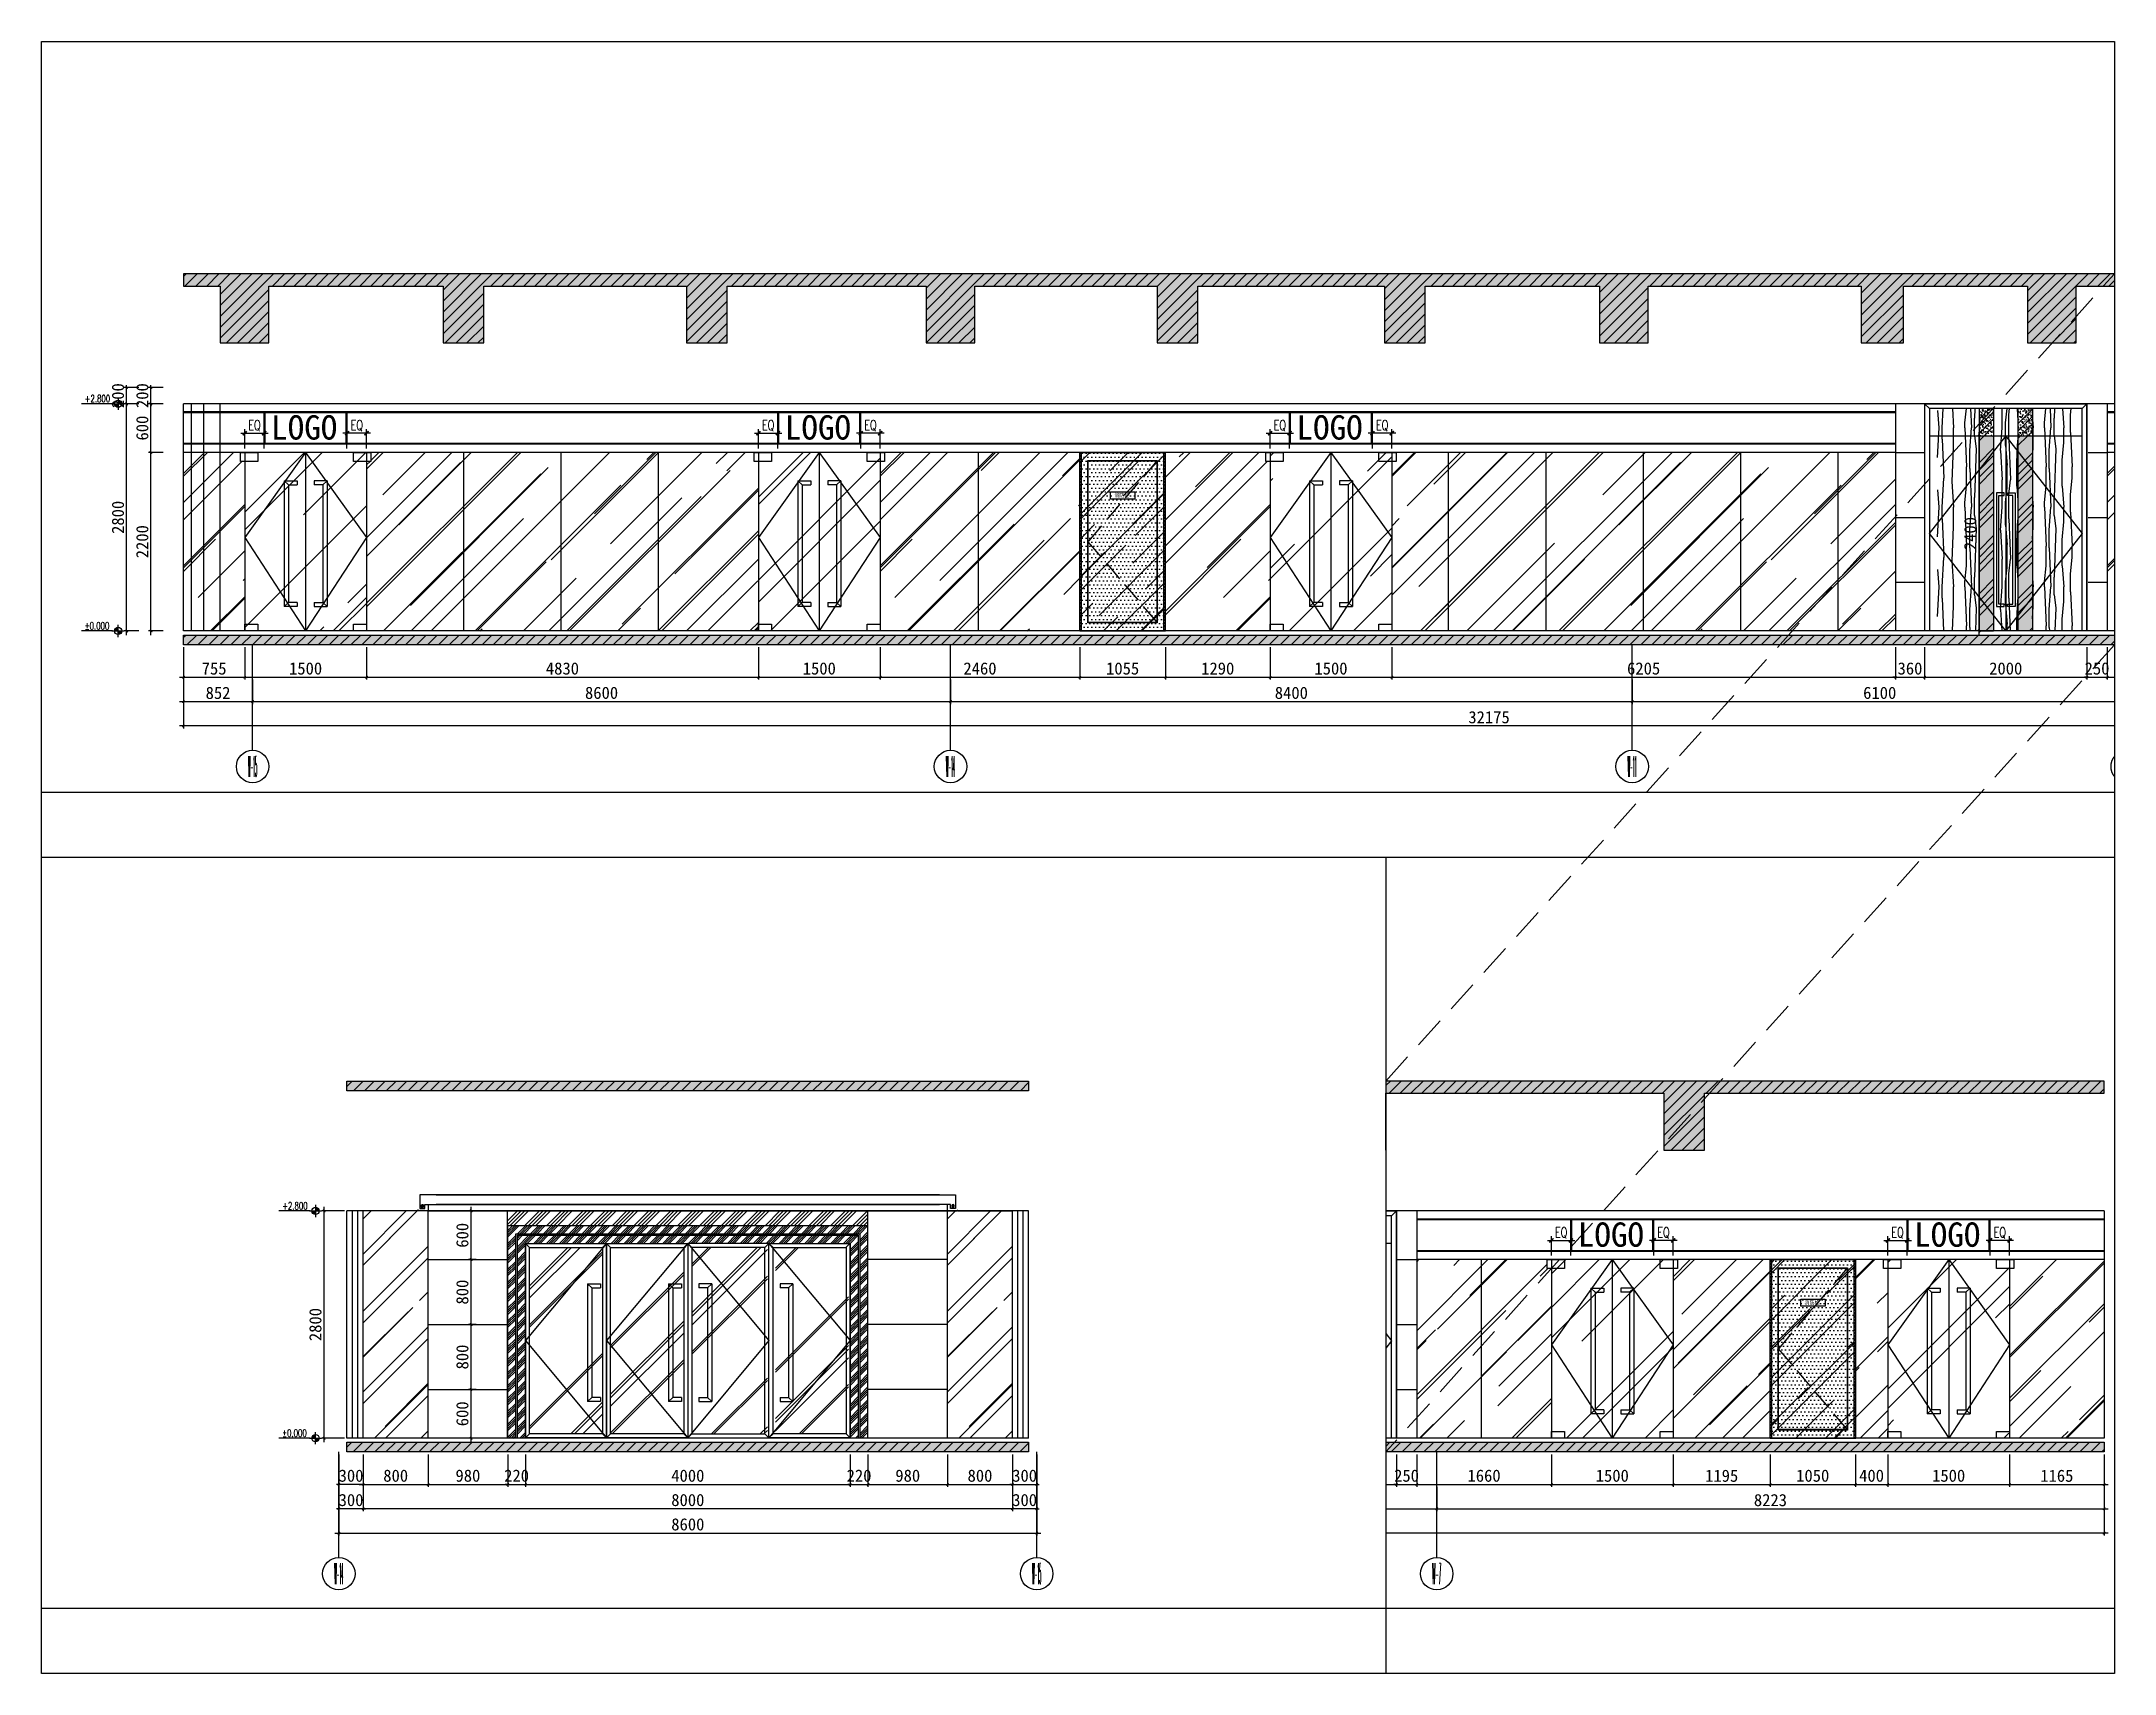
# Model space of a CAD drawing. Header units: millimetres. Extents: x 110215 to 630040, y -488650 to 141897.
# Drawn here: x 271684 to 297230, y 121786 to 141897 of the extents above; entities that cross this region are included whole.
import ezdxf
from ezdxf.enums import TextEntityAlignment as Align
from ezdxf.xclip import XClip

# ---------------------------------------------------------------- set-up
doc = ezdxf.new("R2010")
doc.units = ezdxf.units.MM
doc.header["$LTSCALE"] = 1000
doc.header["$XCLIPFRAME"] = 0
for name, pattern in [('_DASH', [0.6, 0.4, -0.2]), ('DASH', [0.35, 0.25, -0.1]), ('DOTE', [2.42, 2, -0.2, 0.02, -0.2])]:
    doc.linetypes.add(name, pattern=pattern)
doc.layers.get('Defpoints').update_dxf_attribs({"color": 2})
for name, color, linetype in [('0-118标注', 2, 'Continuous'), ('0-140b立面看线', 3, 'Continuous'), ('0-140c立面材料填充', 250, 'Continuous'), ('0-140d立面材料分隔', 146, 'Continuous'), ('0-140立面图剖切线', 4, 'Continuous'), ('1', 4, 'Continuous'), ('7', 7, 'Continuous'), ('D-地面', 8, 'Continuous'), ('E立-ELEV1', 6, 'Continuous')]:
    doc.layers.add(name, color=color, linetype=linetype)
doc.styles.add('_TCH_AXIS', font='COMPLEX', dxfattribs={"bigfont": 'GBCBIG'})
doc.styles.add('COMPLEX', font='COMPLEX')
doc.styles.add('DIM_FONT', font='SIMPLEX', dxfattribs={"width": 0.7, "bigfont": 'GBCBIG'})
doc.styles.add('LOGO', font='arial.ttf', dxfattribs={"width": 0.9})
doc.styles.add('TXT', font='txt.shx', dxfattribs={"width": 0.7})
doc.styles.add('繁黑体', font='simhei.ttf')
doc.styles.add('黑体', font='simhei.ttf')
doc.dimstyles.new('50', dxfattribs={"dimscale": 50, "dimtxt": 3, "dimasz": 0.6, "dimexe": 0.6, "dimexo": 0.6, "dimtad": 1, "dimdec": 0, "dimdsep": 46, "dimtxsty": '黑体', "dimblk1": 'ARCHTICK', "dimblk2": 'ARCHTICK', "dimsah": 1, "dimcen": 0, "dimdle": 1, "dimclrd": 251, "dimclre": 251, "dimclrt": 2, "dimadec": 0, "dimazin": 0, "dimtfac": 1, "dimtdec": 0, "dimtix": 1, "dimtmove": 2, "dimatfit": 3, "dimldrblk": 'DOT', "dimfxl": 0, "dimtolj": 1, "dimtzin": 0, "dimarcsym": 0})
doc.dimstyles.new('副本 1-50', dxfattribs={"dimscale": 50, "dimtxt": 2.5, "dimasz": 1, "dimexe": 1, "dimexo": 1, "dimgap": 0.6, "dimtad": 1, "dimdec": 0, "dimrnd": 5, "dimzin": 0, "dimdsep": 46, "dimtxsty": 'TXT', "dimblk": 'ARCHTICK', "dimcen": 4, "dimdle": 1, "dimclrd": 3, "dimclre": 3, "dimclrt": 3, "dimadec": 0, "dimazin": 0, "dimtfac": 1, "dimtdec": 0, "dimtix": 1, "dimtmove": 2, "dimatfit": 3, "dimldrblk": 'ARCHTICK', "dimfxl": 0, "dimtolj": 1, "dimtzin": 0, "dimarcsym": 0})
pattern_1 = [(45, (412300.26, 221717.5), (509.117, 1357.645), [9000, -1200, 3000, -600]), (45, (412652.4, 222493.9), (-988.535, 140.007), [1800, -198, 3600, -450]), (45, (412151.77, 222290.3), (1921.9162, 2490.43), [4800, -840, 2400, -600])]
pattern_2 = [(37.5, (677694.32, -150906.93), (-1.6000313, 48.9413237), [0, -38.608, 0, -43.18, 0, -41.275]), (7.5, (677694.32, -150906.93), (44.952328, 71.68251), [0, -20.828, 0, -34.798, 0, -13.335]), (327.5, (677663.077, -150906.93), (79.099237, 0.1437185), [0, -12.7, 0, -45.72, 0, -59.69]), (317.5, (677663.08, -150906.93), (76.355645, 22.292932), [0, -6.35, 0, -29.972, 0, -34.29])]
pattern_3 = [(45, (677694.32, -150906.93), (-269.4077, 269.4077), []), (45, (677784.12, -150906.93), (-269.4077, 269.4077), []), (45, (677873.92, -150906.93), (-269.4077, 269.4077), []), (45, (677963.73, -150906.93), (-269.4077, 269.4077), [])]
pattern_4 = [(45, (423370.26, 221717.5), (509.117, 1357.645), [9000, -1200, 3000, -600]), (45, (423722.4, 222493.9), (-988.535, 140.007), [1800, -198, 3600, -450]), (45, (423221.77, 222290.3), (1921.9162, 2490.43), [4800, -840, 2400, -600])]

msp = doc.modelspace()

# ---------------------------------------------------------------- blocks, each defined once
blk = doc.blocks.new('_ArchTick')
at = {"color": 0, "linetype": 'ByBlock', "const_width": 0.4}
blk.add_lwpolyline([(-0.5, -0.5), (0.5, 0.5)], dxfattribs=at)
blk = doc.blocks.new('*D130')
at = {"color": 3, "lineweight": -2, "transparency": 16777216}
for p, q in [((2433621, 314332), (2433281, 314332)), ((2433331, 314145), (2433331, 314382)), ((2433571, 314145), (2433571, 314382))]:
    blk.add_line(p, q, dxfattribs=at)
at = {"layer": 'Defpoints', "color": 0, "transparency": 16777216}
for p in [(2433331, 314332), (2433331, 314095), (2433571, 314095)]:
    blk.add_point(p, dxfattribs=at)
at = {"color": 3, "lineweight": -2, "transparency": 16777216, "xscale": 50, "yscale": 50, "zscale": 50, "rotation": 180}
blk.add_blockref('_ArchTick', (2433331, 314332), dxfattribs=at)
at = {"color": 3, "lineweight": -2, "transparency": 16777216, "xscale": 50, "yscale": 50, "zscale": 50}
blk.add_blockref('_ArchTick', (2433571, 314332), dxfattribs=at)
at = {"color": 3, "transparency": 16777216, "insert": (2433451, 314425), "char_height": 125, "attachment_point": 5, "style": 'TXT'}
blk.add_mtext('\\A1;EQ', dxfattribs=at)
blk = doc.blocks.new('*D131')
at = {"color": 3, "lineweight": -2, "transparency": 16777216}
for p, q in [((2432021, 314332), (2432361, 314332)), ((2432071, 314145), (2432071, 314382)), ((2432311, 314145), (2432311, 314382))]:
    blk.add_line(p, q, dxfattribs=at)
at = {"layer": 'Defpoints', "color": 0, "transparency": 16777216}
for p in [(2432311, 314332), (2432071, 314095), (2432311, 314095)]:
    blk.add_point(p, dxfattribs=at)
at = {"color": 3, "lineweight": -2, "transparency": 16777216, "xscale": 50, "yscale": 50, "zscale": 50, "rotation": 180}
blk.add_blockref('_ArchTick', (2432071, 314332), dxfattribs=at)
at = {"color": 3, "lineweight": -2, "transparency": 16777216, "xscale": 50, "yscale": 50, "zscale": 50}
blk.add_blockref('_ArchTick', (2432311, 314332), dxfattribs=at)
at = {"color": 3, "transparency": 16777216, "insert": (2432191, 314425), "char_height": 125, "attachment_point": 5, "style": 'TXT'}
blk.add_mtext('\\A1;EQ', dxfattribs=at)
blk = doc.blocks.new('xdsadeq')
h = blk.add_hatch()
h.set_pattern_fill('玻璃', color=8, scale=500, angle=45)
h.set_pattern_definition([(45, (394882.8, 130440.26), (424.26, 1131.37), [7500, -1000, 2500, -500]), (45, (395176.2, 131087.26), (-823.78, 116.67), [1500, -165, 3000, -375]), (45, (394759.04, 130917.56), (1601.597, 2075.36), [4000, -700, 2000, -500])])
h.paths.add_polyline_path([(395940, 130880), (395940, 133080), (394925, 133080), (394925, 130880)])
at = {"layer": 'D-地面'}
h = blk.add_hatch(dxfattribs=at)
h.set_pattern_fill('DOTS', color=8, scale=30, style=0)
h.set_pattern_definition([(0, (394902.783, 130440.26), (23.8125, 47.625), [0, -47.625])])
h.paths.add_polyline_path([(394983, 130880), (395883, 130880), (395863, 133080), (394983, 133080)], flags=17)
h.paths.add_polyline_path([(394988, 130880), (395878, 130880), (395878, 133080), (395005, 133080)], flags=16)
h.paths.add_polyline_path([(395940, 130880), (395940, 133080), (394925, 133080), (394925, 130880)])
at = {"layer": 'E立-ELEV1'}
h = blk.add_hatch(dxfattribs=at)
h.set_pattern_fill('ANSI32', color=8, scale=3, style=0)
h.set_pattern_definition([(45, (405758.36, 133037.486), (-20.205576, 20.205576), []), (45, (405771.83, 133037.486), (-20.205576, 20.205576), [])])
h.paths.add_polyline_path([(394905, 130880), (394925, 130880), (394925, 133080), (394905, 133080)])
h = blk.add_hatch(dxfattribs=at)
h.set_pattern_fill('ANSI32', color=8, scale=3, style=0)
h.set_pattern_definition([(45, (406793.36, 133037.486), (-20.205576, 20.205576), []), (45, (406806.83, 133037.486), (-20.205576, 20.205576), [])])
h.paths.add_polyline_path([(395940, 130880), (395960, 130880), (395960, 133080), (395940, 133080)])
at = {"color": 1}
for p, q in [((394905, 130880), (394905, 133080)), ((394905, 130880), (394905, 133080)), ((394905, 133080), (395960, 133080)), ((394925, 130880), (394925, 133080)), ((395940, 130880), (395940, 133080)), ((395960, 130880), (395960, 133080)), ((394905, 130880), (395960, 130880))]:
    blk.add_line(p, q, dxfattribs=at)
at = {"color": 8, "linetype": 'DASH'}
blk.add_lwpolyline([(395855, 132975), (395005, 131980), (395860, 130980)], dxfattribs=at)
at = {"layer": '7', "color": 3}
blk.add_lwpolyline([(395284, 132505), (395284, 132595), (395582, 132595), (395582, 132505)], close=True, dxfattribs=at)
at = {"layer": 'E立-ELEV1', "color": 8}
blk.add_line((395005, 132980), (395860, 132980), dxfattribs=at)
at = {"layer": 'E立-ELEV1', "color": 4}
blk.add_lwpolyline([(395860, 132980), (395860, 130980), (395005, 130980), (395005, 132980)], dxfattribs=at)
at = {"layer": 'E立-ELEV1', "color": 3}
blk.add_lwpolyline([(395855, 132975), (395855, 130985), (395010, 130985), (395010, 132975), (395855, 132975)], close=True, dxfattribs=at)
at = {"layer": '1', "color": 3, "style": 'LOGO', "width": 0.9}
blk.add_text('消防栓', height=48, dxfattribs=at).set_placement((395513, 132528, 274), align=Align.RIGHT)
blk = doc.blocks.new('xdfsfsw')
h = blk.add_hatch()
h.set_pattern_fill('WD木纹1', color=250, scale=20, style=0, pattern_type=2)
h.set_pattern_definition([(90, (2675360.6, 208530.9), (-980, 6e-14), [140, -840]), (272.29061, (2675360.6, 208530.9), (980, -3e-06), [500.4, -24019.192]), (272.29061, (2675360.6, 209510.9), (980, -3e-06), [500.4, -24019.192]), (272.29061, (2675360.6, 210490.9), (980, -3e-06), [500.4, -24019.192]), (272.29061, (2675360.6, 211470.9), (980, -3e-06), [500.4, -24019.192]), (272.29061, (2675360.6, 212450.9), (980, -3e-06), [500.4, -24019.192]), (272.29061, (2675360.6, 213430.9), (980, -3e-06), [500.4, -24019.192]), (272.29061, (2675360.6, 214410.9), (980, -3e-06), [500.4, -24019.192]), (272.29061, (2675360.6, 215390.9), (980, -3e-06), [500.4, -24019.192]), (272.29061, (2675360.6, 216370.9), (980, -3e-06), [500.4, -24019.192]), (272.29061, (2675360.6, 217350.9), (980, -3e-06), [500.4, -24019.192]), (272.29061, (2675360.6, 218330.9), (980, -3e-06), [500.4, -24019.192]), (272.29061, (2675360.6, 219310.9), (980, -3e-06), [500.4, -24019.192]), (272.29061, (2675360.6, 220290.9), (980, -3e-06), [500.4, -24019.192]), (272.29061, (2675360.6, 221270.9), (980, -3e-06), [500.4, -24019.192]), (272.29061, (2675360.6, 222250.9), (980, -3e-06), [500.4, -24019.192]), (272.29061, (2675360.6, 223230.9), (980, -3e-06), [500.4, -24019.192]), (272.29061, (2675360.6, 224210.9), (980, -3e-06), [500.4, -24019.192]), (272.29061, (2675360.6, 225190.9), (980, -3e-06), [500.4, -24019.192]), (272.29061, (2675360.6, 226170.9), (980, -3e-06), [500.4, -24019.192]), (272.29061, (2675360.6, 227150.9), (980, -3e-06), [500.4, -24019.192]), (272.29061, (2675360.6, 228130.9), (980, -3e-06), [500.4, -24019.192]), (272.29061, (2675360.6, 229110.9), (980, -3e-06), [500.4, -24019.192]), (272.29061, (2675360.6, 230090.9), (980, -3e-06), [500.4, -24019.192]), (272.29061, (2675360.6, 231070.9), (980, -3e-06), [500.4, -24019.192]), (272.29061, (2675360.6, 232050.9), (980, -3e-06), [500.4, -24019.192]), (83.65981, (2675360.6, 207850.9), (4e-05, 8820), [181.1077, -8693.1697]), (83.65981, (2675360.6, 208830.9), (4e-05, 8820), [181.1077, -8693.1697]), (83.65981, (2675360.6, 209810.9), (4e-05, 8820), [181.1077, -8693.1697]), (83.65981, (2675360.6, 210790.9), (4e-05, 8820), [181.1077, -8693.1697]), (83.65981, (2675360.6, 211770.9), (4e-05, 8820), [181.1077, -8693.1697]), (83.65981, (2675360.6, 212750.9), (4e-05, 8820), [181.1077, -8693.1697]), (83.65981, (2675360.6, 213730.9), (4e-05, 8820), [181.1077, -8693.1697]), (83.65981, (2675360.6, 214710.9), (4e-05, 8820), [181.1077, -8693.1697]), (83.65981, (2675360.6, 215690.9), (4e-05, 8820), [181.1077, -8693.1697]), (90, (2675360.6, 207690.9), (-980, 6e-14), [160, -820]), (90, (2675320.6, 208450.9), (-980, 6e-14), [220, -760]), (274.76364, (2675320.6, 208450.9), (980, -5e-06), [240.832, -11559.931]), (274.76364, (2675320.6, 209430.9), (980, -5e-06), [240.832, -11559.931]), (274.76364, (2675320.6, 210410.9), (980, -5e-06), [240.832, -11559.931]), (274.76364, (2675320.6, 211390.9), (980, -5e-06), [240.832, -11559.931]), (274.76364, (2675320.6, 212370.9), (980, -5e-06), [240.832, -11559.931]), (274.76364, (2675320.6, 213350.9), (980, -5e-06), [240.832, -11559.931]), (274.76364, (2675320.6, 214330.9), (980, -5e-06), [240.832, -11559.931]), (274.76364, (2675320.6, 215310.9), (980, -5e-06), [240.832, -11559.931]), (274.76364, (2675320.6, 216290.9), (980, -5e-06), [240.832, -11559.931]), (274.76364, (2675320.6, 217270.9), (980, -5e-06), [240.832, -11559.931]), (274.76364, (2675320.6, 218250.9), (980, -5e-06), [240.832, -11559.931]), (274.76364, (2675320.6, 219230.9), (980, -5e-06), [240.832, -11559.931]), (90, (2675340.6, 207930.9), (-980, 6e-14), [280, -700]), (83.65981, (2675320.6, 207750.9), (4e-05, 8820), [181.1077, -8693.1697]), (83.65981, (2675320.6, 208730.9), (4e-05, 8820), [181.1077, -8693.1697]), (83.65981, (2675320.6, 209710.9), (4e-05, 8820), [181.1077, -8693.1697]), (83.65981, (2675320.6, 210690.9), (4e-05, 8820), [181.1077, -8693.1697]), (83.65981, (2675320.6, 211670.9), (4e-05, 8820), [181.1077, -8693.1697]), (83.65981, (2675320.6, 212650.9), (4e-05, 8820), [181.1077, -8693.1697]), (83.65981, (2675320.6, 213630.9), (4e-05, 8820), [181.1077, -8693.1697]), (83.65981, (2675320.6, 214610.9), (4e-05, 8820), [181.1077, -8693.1697]), (83.65981, (2675320.6, 215590.9), (4e-05, 8820), [181.1077, -8693.1697]), (90, (2675320.6, 207690.9), (-980, 6e-14), [60, -920]), (85.914383, (2675260.6, 208390.9), (6e-05, 13720), [280.7134, -13474.242]), (85.914383, (2675260.6, 209370.9), (6e-05, 13720), [280.7134, -13474.242]), (85.914383, (2675260.6, 210350.9), (6e-05, 13720), [280.7134, -13474.242]), (85.914383, (2675260.6, 211330.9), (6e-05, 13720), [280.7134, -13474.242]), (85.914383, (2675260.6, 212310.9), (6e-05, 13720), [280.7134, -13474.242]), (85.914383, (2675260.6, 213290.9), (6e-05, 13720), [280.7134, -13474.242]), (85.914383, (2675260.6, 214270.9), (6e-05, 13720), [280.7134, -13474.242]), (85.914383, (2675260.6, 215250.9), (6e-05, 13720), [280.7134, -13474.242]), (85.914383, (2675260.6, 216230.9), (6e-05, 13720), [280.7134, -13474.242]), (85.914383, (2675260.6, 217210.9), (6e-05, 13720), [280.7134, -13474.242]), (85.914383, (2675260.6, 218190.9), (6e-05, 13720), [280.7134, -13474.242]), (85.914383, (2675260.6, 219170.9), (6e-05, 13720), [280.7134, -13474.242]), (85.914383, (2675260.6, 220150.9), (6e-05, 13720), [280.7134, -13474.242]), (85.914383, (2675260.6, 221130.9), (6e-05, 13720), [280.7134, -13474.242]), (85.914383, (2675260.6, 222110.9), (6e-05, 13720), [280.7134, -13474.242]), (273.17983, (2675260.6, 208390.9), (980, -3e-06), [360.555, -17306.646]), (273.17983, (2675260.6, 209370.9), (980, -3e-06), [360.555, -17306.646]), (273.17983, (2675260.6, 210350.9), (980, -3e-06), [360.555, -17306.646]), (273.17983, (2675260.6, 211330.9), (980, -3e-06), [360.555, -17306.646]), (273.17983, (2675260.6, 212310.9), (980, -3e-06), [360.555, -17306.646]), (273.17983, (2675260.6, 213290.9), (980, -3e-06), [360.555, -17306.646]), (273.17983, (2675260.6, 214270.9), (980, -3e-06), [360.555, -17306.646]), (273.17983, (2675260.6, 215250.9), (980, -3e-06), [360.555, -17306.646]), (273.17983, (2675260.6, 216230.9), (980, -3e-06), [360.555, -17306.646]), (273.17983, (2675260.6, 217210.9), (980, -3e-06), [360.555, -17306.646]), (273.17983, (2675260.6, 218190.9), (980, -3e-06), [360.555, -17306.646]), (273.17983, (2675260.6, 219170.9), (980, -3e-06), [360.555, -17306.646]), (273.17983, (2675260.6, 220150.9), (980, -3e-06), [360.555, -17306.646]), (273.17983, (2675260.6, 221130.9), (980, -3e-06), [360.555, -17306.646]), (273.17983, (2675260.6, 222110.9), (980, -3e-06), [360.555, -17306.646]), (273.17983, (2675260.6, 223090.9), (980, -3e-06), [360.555, -17306.646]), (273.17983, (2675260.6, 224070.9), (980, -3e-06), [360.555, -17306.646]), (273.17983, (2675260.6, 225050.9), (980, -3e-06), [360.555, -17306.646]), (273.17983, (2675260.6, 226030.9), (980, -3e-06), [360.555, -17306.646]), (90, (2675280.6, 207690.9), (-980, 6e-14), [340, -640]), (87.27369, (2675460.6, 208250.9), (-3e-06, 20580), [420.476, -20182.844]), (87.27369, (2675460.6, 209230.9), (-3e-06, 20580), [420.476, -20182.844]), (87.27369, (2675460.6, 210210.9), (-3e-06, 20580), [420.476, -20182.844]), (87.27369, (2675460.6, 211190.9), (-3e-06, 20580), [420.476, -20182.844]), (87.27369, (2675460.6, 212170.9), (-3e-06, 20580), [420.476, -20182.844]), (87.27369, (2675460.6, 213150.9), (-3e-06, 20580), [420.476, -20182.844]), (87.27369, (2675460.6, 214130.9), (-3e-06, 20580), [420.476, -20182.844]), (87.27369, (2675460.6, 215110.9), (-3e-06, 20580), [420.476, -20182.844]), (87.27369, (2675460.6, 216090.9), (-3e-06, 20580), [420.476, -20182.844]), (87.27369, (2675460.6, 217070.9), (-3e-06, 20580), [420.476, -20182.844]), (87.27369, (2675460.6, 218050.9), (-3e-06, 20580), [420.476, -20182.844]), (87.27369, (2675460.6, 219030.9), (-3e-06, 20580), [420.476, -20182.844]), (87.27369, (2675460.6, 220010.9), (-3e-06, 20580), [420.476, -20182.844]), (87.27369, (2675460.6, 220990.9), (-3e-06, 20580), [420.476, -20182.844]), (87.27369, (2675460.6, 221970.9), (-3e-06, 20580), [420.476, -20182.844]), (87.27369, (2675460.6, 222950.9), (-3e-06, 20580), [420.476, -20182.844]), (87.27369, (2675460.6, 223930.9), (-3e-06, 20580), [420.476, -20182.844]), (87.27369, (2675460.6, 224910.9), (-3e-06, 20580), [420.476, -20182.844]), (87.27369, (2675460.6, 225890.9), (-3e-06, 20580), [420.476, -20182.844]), (87.27369, (2675460.6, 226870.9), (-3e-06, 20580), [420.476, -20182.844]), (87.27369, (2675460.6, 227850.9), (-3e-06, 20580), [420.476, -20182.844]), (90, (2675460.6, 207950.9), (-980, 6e-14), [300, -680]), (274.398705, (2675460.6, 207950.9), (980, 3e-06), [260.768, -12516.8686]), (274.398705, (2675460.6, 208930.9), (980, 3e-06), [260.768, -12516.8686]), (274.398705, (2675460.6, 209910.9), (980, 3e-06), [260.768, -12516.8686]), (274.398705, (2675460.6, 210890.9), (980, 3e-06), [260.768, -12516.8686]), (274.398705, (2675460.6, 211870.9), (980, 3e-06), [260.768, -12516.8686]), (274.398705, (2675460.6, 212850.9), (980, 3e-06), [260.768, -12516.8686]), (274.398705, (2675460.6, 213830.9), (980, 3e-06), [260.768, -12516.8686]), (274.398705, (2675460.6, 214810.9), (980, 3e-06), [260.768, -12516.8686]), (274.398705, (2675460.6, 215790.9), (980, 3e-06), [260.768, -12516.8686]), (274.398705, (2675460.6, 216770.9), (980, 3e-06), [260.768, -12516.8686]), (274.398705, (2675460.6, 217750.9), (980, 3e-06), [260.768, -12516.8686]), (274.398705, (2675460.6, 218730.9), (980, 3e-06), [260.768, -12516.8686]), (274.398705, (2675460.6, 219710.9), (980, 3e-06), [260.768, -12516.8686]), (90, (2675060.6, 208490.9), (-980, 6e-14), [180, -800]), (84.80557, (2675040.6, 208270.9), (2e-05, 10780), [220.907, -10603.5466]), (84.80557, (2675040.6, 209250.9), (2e-05, 10780), [220.907, -10603.5466]), (84.80557, (2675040.6, 210230.9), (2e-05, 10780), [220.907, -10603.5466]), (84.80557, (2675040.6, 211210.9), (2e-05, 10780), [220.907, -10603.5466]), (84.80557, (2675040.6, 212190.9), (2e-05, 10780), [220.907, -10603.5466]), (84.80557, (2675040.6, 213170.9), (2e-05, 10780), [220.907, -10603.5466]), (84.80557, (2675040.6, 214150.9), (2e-05, 10780), [220.907, -10603.5466]), (84.80557, (2675040.6, 215130.9), (2e-05, 10780), [220.907, -10603.5466]), (84.80557, (2675040.6, 216110.9), (2e-05, 10780), [220.907, -10603.5466]), (84.80557, (2675040.6, 217090.9), (2e-05, 10780), [220.907, -10603.5466]), (84.80557, (2675040.6, 218070.9), (2e-05, 10780), [220.907, -10603.5466]), (84.80557, (2675040.6, 219050.9), (2e-05, 10780), [220.907, -10603.5466]), (90, (2675040.6, 207950.9), (-980, 6e-14), [320, -660]), (274.398705, (2675040.6, 207950.9), (980, 3e-06), [260.768, -12516.8686]), (274.398705, (2675040.6, 208930.9), (980, 3e-06), [260.768, -12516.8686]), (274.398705, (2675040.6, 209910.9), (980, 3e-06), [260.768, -12516.8686]), (274.398705, (2675040.6, 210890.9), (980, 3e-06), [260.768, -12516.8686]), (274.398705, (2675040.6, 211870.9), (980, 3e-06), [260.768, -12516.8686]), (274.398705, (2675040.6, 212850.9), (980, 3e-06), [260.768, -12516.8686]), (274.398705, (2675040.6, 213830.9), (980, 3e-06), [260.768, -12516.8686]), (274.398705, (2675040.6, 214810.9), (980, 3e-06), [260.768, -12516.8686]), (274.398705, (2675040.6, 215790.9), (980, 3e-06), [260.768, -12516.8686]), (274.398705, (2675040.6, 216770.9), (980, 3e-06), [260.768, -12516.8686]), (274.398705, (2675040.6, 217750.9), (980, 3e-06), [260.768, -12516.8686]), (274.398705, (2675040.6, 218730.9), (980, 3e-06), [260.768, -12516.8686]), (274.398705, (2675040.6, 219710.9), (980, 3e-06), [260.768, -12516.8686]), (90, (2675520.6, 208530.9), (-980, 6e-14), [140, -840]), (272.385944, (2675520.6, 208530.9), (980, -6e-06), [480.416, -23059.991]), (272.385944, (2675520.6, 209510.9), (980, -6e-06), [480.416, -23059.991]), (272.385944, (2675520.6, 210490.9), (980, -6e-06), [480.416, -23059.991]), (272.385944, (2675520.6, 211470.9), (980, -6e-06), [480.416, -23059.991]), (272.385944, (2675520.6, 212450.9), (980, -6e-06), [480.416, -23059.991]), (272.385944, (2675520.6, 213430.9), (980, -6e-06), [480.416, -23059.991]), (272.385944, (2675520.6, 214410.9), (980, -6e-06), [480.416, -23059.991]), (272.385944, (2675520.6, 215390.9), (980, -6e-06), [480.416, -23059.991]), (272.385944, (2675520.6, 216370.9), (980, -6e-06), [480.416, -23059.991]), (272.385944, (2675520.6, 217350.9), (980, -6e-06), [480.416, -23059.991]), (272.385944, (2675520.6, 218330.9), (980, -6e-06), [480.416, -23059.991]), (272.385944, (2675520.6, 219310.9), (980, -6e-06), [480.416, -23059.991]), (272.385944, (2675520.6, 220290.9), (980, -6e-06), [480.416, -23059.991]), (272.385944, (2675520.6, 221270.9), (980, -6e-06), [480.416, -23059.991]), (272.385944, (2675520.6, 222250.9), (980, -6e-06), [480.416, -23059.991]), (272.385944, (2675520.6, 223230.9), (980, -6e-06), [480.416, -23059.991]), (272.385944, (2675520.6, 224210.9), (980, -6e-06), [480.416, -23059.991]), (272.385944, (2675520.6, 225190.9), (980, -6e-06), [480.416, -23059.991]), (272.385944, (2675520.6, 226170.9), (980, -6e-06), [480.416, -23059.991]), (272.385944, (2675520.6, 227150.9), (980, -6e-06), [480.416, -23059.991]), (272.385944, (2675520.6, 228130.9), (980, -6e-06), [480.416, -23059.991]), (272.385944, (2675520.6, 229110.9), (980, -6e-06), [480.416, -23059.991]), (272.385944, (2675520.6, 230090.9), (980, -6e-06), [480.416, -23059.991]), (272.385944, (2675520.6, 231070.9), (980, -6e-06), [480.416, -23059.991]), (272.385944, (2675520.6, 232050.9), (980, -6e-06), [480.416, -23059.991]), (86.82017, (2675520.6, 207690.9), (-3e-05, 17640), [360.555, -17306.646]), (86.82017, (2675520.6, 208670.9), (-3e-05, 17640), [360.555, -17306.646]), (86.82017, (2675520.6, 209650.9), (-3e-05, 17640), [360.555, -17306.646]), (86.82017, (2675520.6, 210630.9), (-3e-05, 17640), [360.555, -17306.646]), (86.82017, (2675520.6, 211610.9), (-3e-05, 17640), [360.555, -17306.646]), (86.82017, (2675520.6, 212590.9), (-3e-05, 17640), [360.555, -17306.646]), (86.82017, (2675520.6, 213570.9), (-3e-05, 17640), [360.555, -17306.646]), (86.82017, (2675520.6, 214550.9), (-3e-05, 17640), [360.555, -17306.646]), (86.82017, (2675520.6, 215530.9), (-3e-05, 17640), [360.555, -17306.646]), (86.82017, (2675520.6, 216510.9), (-3e-05, 17640), [360.555, -17306.646]), (86.82017, (2675520.6, 217490.9), (-3e-05, 17640), [360.555, -17306.646]), (86.82017, (2675520.6, 218470.9), (-3e-05, 17640), [360.555, -17306.646]), (86.82017, (2675520.6, 219450.9), (-3e-05, 17640), [360.555, -17306.646]), (86.82017, (2675520.6, 220430.9), (-3e-05, 17640), [360.555, -17306.646]), (86.82017, (2675520.6, 221410.9), (-3e-05, 17640), [360.555, -17306.646]), (86.82017, (2675520.6, 222390.9), (-3e-05, 17640), [360.555, -17306.646]), (86.82017, (2675520.6, 223370.9), (-3e-05, 17640), [360.555, -17306.646]), (86.82017, (2675520.6, 224350.9), (-3e-05, 17640), [360.555, -17306.646]), (86.82017, (2675520.6, 225330.9), (-3e-05, 17640), [360.555, -17306.646]), (90, (2675660.6, 208430.9), (-980, 6e-14), [240, -740]), (87.27369, (2675640.6, 208010.9), (-3e-06, 20580), [420.476, -20182.844]), (87.27369, (2675640.6, 208990.9), (-3e-06, 20580), [420.476, -20182.844]), (87.27369, (2675640.6, 209970.9), (-3e-06, 20580), [420.476, -20182.844]), (87.27369, (2675640.6, 210950.9), (-3e-06, 20580), [420.476, -20182.844]), (87.27369, (2675640.6, 211930.9), (-3e-06, 20580), [420.476, -20182.844]), (87.27369, (2675640.6, 212910.9), (-3e-06, 20580), [420.476, -20182.844]), (87.27369, (2675640.6, 213890.9), (-3e-06, 20580), [420.476, -20182.844]), (87.27369, (2675640.6, 214870.9), (-3e-06, 20580), [420.476, -20182.844]), (87.27369, (2675640.6, 215850.9), (-3e-06, 20580), [420.476, -20182.844]), (87.27369, (2675640.6, 216830.9), (-3e-06, 20580), [420.476, -20182.844]), (87.27369, (2675640.6, 217810.9), (-3e-06, 20580), [420.476, -20182.844]), (87.27369, (2675640.6, 218790.9), (-3e-06, 20580), [420.476, -20182.844]), (87.27369, (2675640.6, 219770.9), (-3e-06, 20580), [420.476, -20182.844]), (87.27369, (2675640.6, 220750.9), (-3e-06, 20580), [420.476, -20182.844]), (87.27369, (2675640.6, 221730.9), (-3e-06, 20580), [420.476, -20182.844]), (87.27369, (2675640.6, 222710.9), (-3e-06, 20580), [420.476, -20182.844]), (87.27369, (2675640.6, 223690.9), (-3e-06, 20580), [420.476, -20182.844]), (87.27369, (2675640.6, 224670.9), (-3e-06, 20580), [420.476, -20182.844]), (87.27369, (2675640.6, 225650.9), (-3e-06, 20580), [420.476, -20182.844]), (87.27369, (2675640.6, 226630.9), (-3e-06, 20580), [420.476, -20182.844]), (87.27369, (2675640.6, 227610.9), (-3e-06, 20580), [420.476, -20182.844]), (273.576334, (2675640.6, 208010.9), (980, -6e-06), [320.6244, -15389.971]), (273.576334, (2675640.6, 208990.9), (980, -6e-06), [320.6244, -15389.971]), (273.576334, (2675640.6, 209970.9), (980, -6e-06), [320.6244, -15389.971]), (273.576334, (2675640.6, 210950.9), (980, -6e-06), [320.6244, -15389.971]), (273.576334, (2675640.6, 211930.9), (980, -6e-06), [320.6244, -15389.971]), (273.576334, (2675640.6, 212910.9), (980, -6e-06), [320.6244, -15389.971]), (273.576334, (2675640.6, 213890.9), (980, -6e-06), [320.6244, -15389.971]), (273.576334, (2675640.6, 214870.9), (980, -6e-06), [320.6244, -15389.971]), (273.576334, (2675640.6, 215850.9), (980, -6e-06), [320.6244, -15389.971]), (273.576334, (2675640.6, 216830.9), (980, -6e-06), [320.6244, -15389.971]), (273.576334, (2675640.6, 217810.9), (980, -6e-06), [320.6244, -15389.971]), (273.576334, (2675640.6, 218790.9), (980, -6e-06), [320.6244, -15389.971]), (273.576334, (2675640.6, 219770.9), (980, -6e-06), [320.6244, -15389.971]), (273.576334, (2675640.6, 220750.9), (980, -6e-06), [320.6244, -15389.971]), (273.576334, (2675640.6, 221730.9), (980, -6e-06), [320.6244, -15389.971]), (273.576334, (2675640.6, 222710.9), (980, -6e-06), [320.6244, -15389.971]), (90, (2674940.6, 208570.9), (-980, 6e-14), [100, -880]), (277.125016, (2674940.6, 208570.9), (980, -6e-06), [161.245, -7739.7674]), (277.125016, (2674940.6, 209550.9), (980, -6e-06), [161.245, -7739.7674]), (277.125016, (2674940.6, 210530.9), (980, -6e-06), [161.245, -7739.7674]), (277.125016, (2674940.6, 211510.9), (980, -6e-06), [161.245, -7739.7674]), (277.125016, (2674940.6, 212490.9), (980, -6e-06), [161.245, -7739.7674]), (277.125016, (2674940.6, 213470.9), (980, -6e-06), [161.245, -7739.7674]), (277.125016, (2674940.6, 214450.9), (980, -6e-06), [161.245, -7739.7674]), (277.125016, (2674940.6, 215430.9), (980, -6e-06), [161.245, -7739.7674]), (277.125016, (2674940.6, 216410.9), (980, -6e-06), [161.245, -7739.7674]), (88.09085, (2674940.6, 207810.9), (-0.0002, 29400), [600.333, -28815.996]), (88.09085, (2674940.6, 208790.9), (-0.0002, 29400), [600.333, -28815.996]), (88.09085, (2674940.6, 209770.9), (-0.0002, 29400), [600.333, -28815.996]), (88.09085, (2674940.6, 210750.9), (-0.0002, 29400), [600.333, -28815.996]), (88.09085, (2674940.6, 211730.9), (-0.0002, 29400), [600.333, -28815.996]), (88.09085, (2674940.6, 212710.9), (-0.0002, 29400), [600.333, -28815.996]), (88.09085, (2674940.6, 213690.9), (-0.0002, 29400), [600.333, -28815.996]), (88.09085, (2674940.6, 214670.9), (-0.0002, 29400), [600.333, -28815.996]), (88.09085, (2674940.6, 215650.9), (-0.0002, 29400), [600.333, -28815.996]), (88.09085, (2674940.6, 216630.9), (-0.0002, 29400), [600.333, -28815.996]), (88.09085, (2674940.6, 217610.9), (-0.0002, 29400), [600.333, -28815.996]), (88.09085, (2674940.6, 218590.9), (-0.0002, 29400), [600.333, -28815.996]), (88.09085, (2674940.6, 219570.9), (-0.0002, 29400), [600.333, -28815.996]), (88.09085, (2674940.6, 220550.9), (-0.0002, 29400), [600.333, -28815.996]), (88.09085, (2674940.6, 221530.9), (-0.0002, 29400), [600.333, -28815.996]), (88.09085, (2674940.6, 222510.9), (-0.0002, 29400), [600.333, -28815.996]), (88.09085, (2674940.6, 223490.9), (-0.0002, 29400), [600.333, -28815.996]), (88.09085, (2674940.6, 224470.9), (-0.0002, 29400), [600.333, -28815.996]), (88.09085, (2674940.6, 225450.9), (-0.0002, 29400), [600.333, -28815.996]), (88.09085, (2674940.6, 226430.9), (-0.0002, 29400), [600.333, -28815.996]), (88.09085, (2674940.6, 227410.9), (-0.0002, 29400), [600.333, -28815.996]), (88.09085, (2674940.6, 228390.9), (-0.0002, 29400), [600.333, -28815.996]), (88.09085, (2674940.6, 229370.9), (-0.0002, 29400), [600.333, -28815.996]), (88.09085, (2674940.6, 230350.9), (-0.0002, 29400), [600.333, -28815.996]), (88.09085, (2674940.6, 231330.9), (-0.0002, 29400), [600.333, -28815.996]), (88.09085, (2674940.6, 232310.9), (-0.0002, 29400), [600.333, -28815.996]), (88.09085, (2674940.6, 233290.9), (-0.0002, 29400), [600.333, -28815.996]), (88.09085, (2674940.6, 234270.9), (-0.0002, 29400), [600.333, -28815.996]), (88.09085, (2674940.6, 235250.9), (-0.0002, 29400), [600.333, -28815.996]), (88.09085, (2674940.6, 236230.9), (-0.0002, 29400), [600.333, -28815.996]), (90, (2674940.6, 207690.9), (-980, 6e-14), [120, -860]), (85.914383, (2675860.6, 208390.9), (6e-05, 13720), [280.7134, -13474.242]), (85.914383, (2675860.6, 209370.9), (6e-05, 13720), [280.7134, -13474.242]), (85.914383, (2675860.6, 210350.9), (6e-05, 13720), [280.7134, -13474.242]), (85.914383, (2675860.6, 211330.9), (6e-05, 13720), [280.7134, -13474.242]), (85.914383, (2675860.6, 212310.9), (6e-05, 13720), [280.7134, -13474.242]), (85.914383, (2675860.6, 213290.9), (6e-05, 13720), [280.7134, -13474.242]), (85.914383, (2675860.6, 214270.9), (6e-05, 13720), [280.7134, -13474.242]), (85.914383, (2675860.6, 215250.9), (6e-05, 13720), [280.7134, -13474.242]), (85.914383, (2675860.6, 216230.9), (6e-05, 13720), [280.7134, -13474.242]), (85.914383, (2675860.6, 217210.9), (6e-05, 13720), [280.7134, -13474.242]), (85.914383, (2675860.6, 218190.9), (6e-05, 13720), [280.7134, -13474.242]), (85.914383, (2675860.6, 219170.9), (6e-05, 13720), [280.7134, -13474.242]), (85.914383, (2675860.6, 220150.9), (6e-05, 13720), [280.7134, -13474.242]), (85.914383, (2675860.6, 221130.9), (6e-05, 13720), [280.7134, -13474.242]), (85.914383, (2675860.6, 222110.9), (6e-05, 13720), [280.7134, -13474.242]), (90, (2675860.6, 208170.9), (-980, 6e-14), [220, -760]), (272.385944, (2675860.6, 208170.9), (980, -6e-06), [480.416, -23059.991]), (272.385944, (2675860.6, 209150.9), (980, -6e-06), [480.416, -23059.991]), (272.385944, (2675860.6, 210130.9), (980, -6e-06), [480.416, -23059.991]), (272.385944, (2675860.6, 211110.9), (980, -6e-06), [480.416, -23059.991]), (272.385944, (2675860.6, 212090.9), (980, -6e-06), [480.416, -23059.991]), (272.385944, (2675860.6, 213070.9), (980, -6e-06), [480.416, -23059.991]), (272.385944, (2675860.6, 214050.9), (980, -6e-06), [480.416, -23059.991]), (272.385944, (2675860.6, 215030.9), (980, -6e-06), [480.416, -23059.991]), (272.385944, (2675860.6, 216010.9), (980, -6e-06), [480.416, -23059.991]), (272.385944, (2675860.6, 216990.9), (980, -6e-06), [480.416, -23059.991]), (272.385944, (2675860.6, 217970.9), (980, -6e-06), [480.416, -23059.991]), (272.385944, (2675860.6, 218950.9), (980, -6e-06), [480.416, -23059.991]), (272.385944, (2675860.6, 219930.9), (980, -6e-06), [480.416, -23059.991]), (272.385944, (2675860.6, 220910.9), (980, -6e-06), [480.416, -23059.991]), (272.385944, (2675860.6, 221890.9), (980, -6e-06), [480.416, -23059.991]), (272.385944, (2675860.6, 222870.9), (980, -6e-06), [480.416, -23059.991]), (272.385944, (2675860.6, 223850.9), (980, -6e-06), [480.416, -23059.991]), (272.385944, (2675860.6, 224830.9), (980, -6e-06), [480.416, -23059.991]), (272.385944, (2675860.6, 225810.9), (980, -6e-06), [480.416, -23059.991]), (272.385944, (2675860.6, 226790.9), (980, -6e-06), [480.416, -23059.991]), (272.385944, (2675860.6, 227770.9), (980, -6e-06), [480.416, -23059.991]), (272.385944, (2675860.6, 228750.9), (980, -6e-06), [480.416, -23059.991]), (272.385944, (2675860.6, 229730.9), (980, -6e-06), [480.416, -23059.991]), (272.385944, (2675860.6, 230710.9), (980, -6e-06), [480.416, -23059.991]), (272.385944, (2675860.6, 231690.9), (980, -6e-06), [480.416, -23059.991]), (272.385944, (2675800.6, 208670.9), (980, -6e-06), [480.416, -23059.991]), (272.385944, (2675800.6, 209650.9), (980, -6e-06), [480.416, -23059.991]), (272.385944, (2675800.6, 210630.9), (980, -6e-06), [480.416, -23059.991]), (272.385944, (2675800.6, 211610.9), (980, -6e-06), [480.416, -23059.991]), (272.385944, (2675800.6, 212590.9), (980, -6e-06), [480.416, -23059.991]), (272.385944, (2675800.6, 213570.9), (980, -6e-06), [480.416, -23059.991]), (272.385944, (2675800.6, 214550.9), (980, -6e-06), [480.416, -23059.991]), (272.385944, (2675800.6, 215530.9), (980, -6e-06), [480.416, -23059.991]), (272.385944, (2675800.6, 216510.9), (980, -6e-06), [480.416, -23059.991]), (272.385944, (2675800.6, 217490.9), (980, -6e-06), [480.416, -23059.991]), (272.385944, (2675800.6, 218470.9), (980, -6e-06), [480.416, -23059.991]), (272.385944, (2675800.6, 219450.9), (980, -6e-06), [480.416, -23059.991]), (272.385944, (2675800.6, 220430.9), (980, -6e-06), [480.416, -23059.991]), (272.385944, (2675800.6, 221410.9), (980, -6e-06), [480.416, -23059.991]), (272.385944, (2675800.6, 222390.9), (980, -6e-06), [480.416, -23059.991]), (272.385944, (2675800.6, 223370.9), (980, -6e-06), [480.416, -23059.991]), (272.385944, (2675800.6, 224350.9), (980, -6e-06), [480.416, -23059.991]), (272.385944, (2675800.6, 225330.9), (980, -6e-06), [480.416, -23059.991]), (272.385944, (2675800.6, 226310.9), (980, -6e-06), [480.416, -23059.991]), (272.385944, (2675800.6, 227290.9), (980, -6e-06), [480.416, -23059.991]), (272.385944, (2675800.6, 228270.9), (980, -6e-06), [480.416, -23059.991]), (272.385944, (2675800.6, 229250.9), (980, -6e-06), [480.416, -23059.991]), (272.385944, (2675800.6, 230230.9), (980, -6e-06), [480.416, -23059.991]), (272.385944, (2675800.6, 231210.9), (980, -6e-06), [480.416, -23059.991]), (272.385944, (2675800.6, 232190.9), (980, -6e-06), [480.416, -23059.991]), (90, (2675820.6, 207950.9), (-980, 6e-14), [240, -740]), (84.289407, (2675800.6, 207750.9), (-2e-05, 9800), [200.9975, -9647.8806]), (84.289407, (2675800.6, 208730.9), (-2e-05, 9800), [200.9975, -9647.8806]), (84.289407, (2675800.6, 209710.9), (-2e-05, 9800), [200.9975, -9647.8806]), (84.289407, (2675800.6, 210690.9), (-2e-05, 9800), [200.9975, -9647.8806]), (84.289407, (2675800.6, 211670.9), (-2e-05, 9800), [200.9975, -9647.8806]), (84.289407, (2675800.6, 212650.9), (-2e-05, 9800), [200.9975, -9647.8806]), (84.289407, (2675800.6, 213630.9), (-2e-05, 9800), [200.9975, -9647.8806]), (84.289407, (2675800.6, 214610.9), (-2e-05, 9800), [200.9975, -9647.8806]), (84.289407, (2675800.6, 215590.9), (-2e-05, 9800), [200.9975, -9647.8806]), (84.289407, (2675800.6, 216570.9), (-2e-05, 9800), [200.9975, -9647.8806]), (84.289407, (2675800.6, 217550.9), (-2e-05, 9800), [200.9975, -9647.8806]), (90, (2675800.6, 207690.9), (-980, 6e-14), [60, -920]), (90, (2675140.6, 208610.9), (-980, 6e-14), [60, -920]), (272.72631, (2675140.6, 208610.9), (980, 7e-06), [420.476, -20182.844]), (272.72631, (2675140.6, 209590.9), (980, 7e-06), [420.476, -20182.844]), (272.72631, (2675140.6, 210570.9), (980, 7e-06), [420.476, -20182.844]), (272.72631, (2675140.6, 211550.9), (980, 7e-06), [420.476, -20182.844]), (272.72631, (2675140.6, 212530.9), (980, 7e-06), [420.476, -20182.844]), (272.72631, (2675140.6, 213510.9), (980, 7e-06), [420.476, -20182.844]), (272.72631, (2675140.6, 214490.9), (980, 7e-06), [420.476, -20182.844]), (272.72631, (2675140.6, 215470.9), (980, 7e-06), [420.476, -20182.844]), (272.72631, (2675140.6, 216450.9), (980, 7e-06), [420.476, -20182.844]), (272.72631, (2675140.6, 217430.9), (980, 7e-06), [420.476, -20182.844]), (272.72631, (2675140.6, 218410.9), (980, 7e-06), [420.476, -20182.844]), (272.72631, (2675140.6, 219390.9), (980, 7e-06), [420.476, -20182.844]), (272.72631, (2675140.6, 220370.9), (980, 7e-06), [420.476, -20182.844]), (272.72631, (2675140.6, 221350.9), (980, 7e-06), [420.476, -20182.844]), (272.72631, (2675140.6, 222330.9), (980, 7e-06), [420.476, -20182.844]), (272.72631, (2675140.6, 223310.9), (980, 7e-06), [420.476, -20182.844]), (272.72631, (2675140.6, 224290.9), (980, 7e-06), [420.476, -20182.844]), (272.72631, (2675140.6, 225270.9), (980, 7e-06), [420.476, -20182.844]), (272.72631, (2675140.6, 226250.9), (980, 7e-06), [420.476, -20182.844]), (272.72631, (2675140.6, 227230.9), (980, 7e-06), [420.476, -20182.844]), (272.72631, (2675140.6, 228210.9), (980, 7e-06), [420.476, -20182.844]), (90, (2675160.6, 208050.9), (-980, 6e-14), [140, -840]), (84.289407, (2675140.6, 207850.9), (-2e-05, 9800), [200.9975, -9647.8806]), (84.289407, (2675140.6, 208830.9), (-2e-05, 9800), [200.9975, -9647.8806]), (84.289407, (2675140.6, 209810.9), (-2e-05, 9800), [200.9975, -9647.8806]), (84.289407, (2675140.6, 210790.9), (-2e-05, 9800), [200.9975, -9647.8806]), (84.289407, (2675140.6, 211770.9), (-2e-05, 9800), [200.9975, -9647.8806]), (84.289407, (2675140.6, 212750.9), (-2e-05, 9800), [200.9975, -9647.8806]), (84.289407, (2675140.6, 213730.9), (-2e-05, 9800), [200.9975, -9647.8806]), (84.289407, (2675140.6, 214710.9), (-2e-05, 9800), [200.9975, -9647.8806]), (84.289407, (2675140.6, 215690.9), (-2e-05, 9800), [200.9975, -9647.8806]), (84.289407, (2675140.6, 216670.9), (-2e-05, 9800), [200.9975, -9647.8806]), (84.289407, (2675140.6, 217650.9), (-2e-05, 9800), [200.9975, -9647.8806]), (90, (2675140.6, 207690.9), (-980, 6e-14), [160, -820])])
h.paths.add_polyline_path([(371282, 123340), (371132, 123340), (371132, 120940), (371282, 120940)])
h.paths.add_polyline_path([(371432, 123340), (371282, 123340), (371282, 120940), (371432, 120940)])
h.paths.add_polyline_path([(370442, 123340), (370442, 120940), (370952, 120940), (370952, 123340)])
h.paths.add_polyline_path([(372122, 120940), (372122, 123340), (371612, 123340), (371612, 120940)])
h.paths.add_polyline_path([(372122, 123680), (371612, 123680), (371612, 123340), (372122, 123340)])
h.paths.add_polyline_path([(371432, 123680), (371132, 123680), (371132, 123340), (371432, 123340)])
h.paths.add_polyline_path([(370952, 123680), (370442, 123680), (370442, 123340), (370952, 123340)])
h = blk.add_hatch()
h.set_pattern_fill('AR-SAND', color=8, style=0)
h.set_pattern_definition(pattern_2)
h.paths.add_polyline_path([(371612, 123680), (371432, 123680), (371432, 123340), (371612, 123340)])
h.paths.add_polyline_path([(371132, 123680), (370952, 123680), (370952, 123340), (371132, 123340)])
h = blk.add_hatch()
h.set_pattern_fill('ANSI34', color=8, scale=20, style=0)
h.set_pattern_definition(pattern_3)
h.paths.add_polyline_path([(371612, 123680), (371432, 123680), (371432, 123340), (371612, 123340)])
h.paths.add_polyline_path([(371132, 123680), (370952, 123680), (370952, 123340), (371132, 123340)])
h = blk.add_hatch()
h.set_pattern_fill('ANSI34', color=8, scale=20, style=0)
h.set_pattern_definition(pattern_3)
h.paths.add_polyline_path([(370952, 123340), (370952, 120940), (371132, 120940), (371132, 123340)])
h.paths.add_polyline_path([(371612, 120940), (371612, 123340), (371432, 123340), (371432, 120940)])
h = blk.add_hatch()
h.set_pattern_fill('AR-SAND', color=8, style=0)
h.set_pattern_definition(pattern_2)
h.paths.add_polyline_path([(370952, 123340), (370952, 120940), (371132, 120940), (371132, 123340)])
h.paths.add_polyline_path([(371612, 120940), (371612, 123340), (371432, 123340), (371432, 120940)])
for p, q in [((370282, 123740, 7), (370282, 120940, 7)), ((372282, 123740, 7), (372282, 120940, 7))]:
    blk.add_line(p, q)
at = {"color": 8}
for p, q in [((370342, 123680), (370282, 123740)), ((372222, 123680), (372282, 123740))]:
    blk.add_line(p, q, dxfattribs=at)
at = {"color": 4}
for p, q in [((370952, 120940), (371132, 120940)), ((371612, 120940), (371432, 120940))]:
    blk.add_line(p, q, dxfattribs=at)
at = {"color": 8, "linetype": 'DOTE', "ltscale": 200}
blk.add_lwpolyline([(371282, 123340), (372222, 122140), (371282, 120940), (370342, 122140), (371282, 123340)], dxfattribs=at)
at = {"color": 1}
for points in [[(371262, 122610), (371262, 122640), (371167, 122640), (371167, 121240), (371262, 121240), (371262, 121270), (371197, 121270), (371197, 122610), (371262, 122610)], [(371302, 122610), (371302, 122640), (371397, 122640), (371397, 121240), (371302, 121240), (371302, 121270), (371367, 121270), (371367, 122610), (371302, 122610)]]:
    blk.add_lwpolyline(points, dxfattribs=at)
at = {"layer": '0-140d立面材料分隔'}
for p, q in [((370282, 123740), (372282, 123740)), ((370282, 123740), (370282, 120940)), ((370342, 123680), (370342, 120940)), ((372222, 123680), (370342, 123680)), ((370952, 123680), (370952, 120940)), ((371132, 123680), (371132, 120940)), ((371432, 123680), (371432, 120940)), ((371612, 123680), (371612, 120940)), ((372222, 120940), (372222, 123680)), ((372282, 120940), (372282, 123740)), ((372222, 123340), (370342, 123340)), ((371282, 123340), (371282, 120940))]:
    blk.add_line(p, q, dxfattribs=at)
blk = doc.blocks.new('*D1352')
at = {"color": 251, "lineweight": -2, "transparency": 16777216}
for p, q in [((406335, 137487), (406005, 137487)), ((406035, 137537), (406035, 135037)), ((406335, 135087), (406005, 135087))]:
    blk.add_line(p, q, dxfattribs=at)
at = {"layer": 'Defpoints', "color": 0, "transparency": 16777216}
for p in [(406365, 137487), (406035, 135087), (406365, 135087)]:
    blk.add_point(p, dxfattribs=at)
at = {"color": 251, "lineweight": -2, "transparency": 16777216, "xscale": 30, "yscale": 30, "zscale": 30}
for p, rotation in [((406035, 137487), 90), ((406035, 135087), 270)]:
    blk.add_blockref('_ArchTick', p, dxfattribs=dict(at, rotation=rotation))
at = {"color": 2, "transparency": 16777216, "insert": (405928, 136287), "char_height": 150, "attachment_point": 5, "rotation": 90, "style": '黑体'}
blk.add_mtext('\\A1;2400', dxfattribs=at)
blk = doc.blocks.new('_DOT')
at = {"color": 0, "linetype": 'ByBlock'}
blk.add_line((-0.5, 0), (-1, 0), dxfattribs=at)
at = {"color": 0, "linetype": 'ByBlock', "const_width": 0.5}
blk.add_lwpolyline([(-0.25, 0, 1), (0.25, 0, 1)], format="xyb", close=True, dxfattribs=at)
blk = doc.blocks.new('*D1322')
at = {"color": 251, "lineweight": -2, "transparency": 16777216}
for p, q in [((383910, 134887), (383910, 134487)), ((384665, 134887), (384665, 134487)), ((383860, 134517), (384715, 134517))]:
    blk.add_line(p, q, dxfattribs=at)
at = {"layer": 'Defpoints', "color": 0, "transparency": 16777216}
for p in [(383910, 134917), (384665, 134917), (384665, 134517)]:
    blk.add_point(p, dxfattribs=at)
at = {"color": 251, "lineweight": -2, "transparency": 16777216, "xscale": 30, "yscale": 30, "zscale": 30, "rotation": 180}
blk.add_blockref('_ArchTick', (383910, 134517), dxfattribs=at)
at = {"color": 251, "lineweight": -2, "transparency": 16777216, "xscale": 30, "yscale": 30, "zscale": 30}
blk.add_blockref('_ArchTick', (384665, 134517), dxfattribs=at)
at = {"color": 2, "transparency": 16777216, "insert": (384288, 134623), "char_height": 150, "attachment_point": 5, "style": '黑体'}
blk.add_mtext('\\A1;755', dxfattribs=at)
blk = doc.blocks.new('*D1323')
at = {"color": 251, "lineweight": -2, "transparency": 16777216}
for p, q in [((384665, 134887), (384665, 134487)), ((386165, 134887), (386165, 134487)), ((384615, 134517), (386215, 134517))]:
    blk.add_line(p, q, dxfattribs=at)
at = {"layer": 'Defpoints', "color": 0, "transparency": 16777216}
for p in [(384665, 134917), (386165, 134917), (386165, 134517)]:
    blk.add_point(p, dxfattribs=at)
at = {"color": 251, "lineweight": -2, "transparency": 16777216, "xscale": 30, "yscale": 30, "zscale": 30, "rotation": 180}
blk.add_blockref('_ArchTick', (384665, 134517), dxfattribs=at)
at = {"color": 251, "lineweight": -2, "transparency": 16777216, "xscale": 30, "yscale": 30, "zscale": 30}
blk.add_blockref('_ArchTick', (386165, 134517), dxfattribs=at)
at = {"color": 2, "transparency": 16777216, "insert": (385415, 134624), "char_height": 150, "attachment_point": 5, "style": '黑体'}
blk.add_mtext('\\A1;1500', dxfattribs=at)
blk = doc.blocks.new('*D1324')
at = {"color": 251, "lineweight": -2, "transparency": 16777216}
for p, q in [((386165, 134887), (386165, 134487)), ((390995, 134887), (390995, 134487)), ((386115, 134517), (391045, 134517))]:
    blk.add_line(p, q, dxfattribs=at)
at = {"layer": 'Defpoints', "color": 0, "transparency": 16777216}
for p in [(386165, 134917), (390995, 134917), (390995, 134517)]:
    blk.add_point(p, dxfattribs=at)
at = {"color": 251, "lineweight": -2, "transparency": 16777216, "xscale": 30, "yscale": 30, "zscale": 30, "rotation": 180}
blk.add_blockref('_ArchTick', (386165, 134517), dxfattribs=at)
at = {"color": 251, "lineweight": -2, "transparency": 16777216, "xscale": 30, "yscale": 30, "zscale": 30}
blk.add_blockref('_ArchTick', (390995, 134517), dxfattribs=at)
at = {"color": 2, "transparency": 16777216, "insert": (388580, 134624), "char_height": 150, "attachment_point": 5, "style": '黑体'}
blk.add_mtext('\\A1;4830', dxfattribs=at)
blk = doc.blocks.new('*D1325')
at = {"color": 251, "lineweight": -2, "transparency": 16777216}
for p, q in [((390995, 134887), (390995, 134487)), ((392495, 134887), (392495, 134487)), ((390945, 134517), (392545, 134517))]:
    blk.add_line(p, q, dxfattribs=at)
at = {"layer": 'Defpoints', "color": 0, "transparency": 16777216}
for p in [(390995, 134917), (392495, 134917), (392495, 134517)]:
    blk.add_point(p, dxfattribs=at)
at = {"color": 251, "lineweight": -2, "transparency": 16777216, "xscale": 30, "yscale": 30, "zscale": 30, "rotation": 180}
blk.add_blockref('_ArchTick', (390995, 134517), dxfattribs=at)
at = {"color": 251, "lineweight": -2, "transparency": 16777216, "xscale": 30, "yscale": 30, "zscale": 30}
blk.add_blockref('_ArchTick', (392495, 134517), dxfattribs=at)
at = {"color": 2, "transparency": 16777216, "insert": (391745, 134624), "char_height": 150, "attachment_point": 5, "style": '黑体'}
blk.add_mtext('\\A1;1500', dxfattribs=at)
blk = doc.blocks.new('*D1326')
at = {"color": 251, "lineweight": -2, "transparency": 16777216}
for p, q in [((392495, 134887), (392495, 134487)), ((394955, 134887), (394955, 134487)), ((392445, 134517), (395005, 134517))]:
    blk.add_line(p, q, dxfattribs=at)
at = {"layer": 'Defpoints', "color": 0, "transparency": 16777216}
for p in [(392495, 134917), (394955, 134917), (394955, 134517)]:
    blk.add_point(p, dxfattribs=at)
at = {"color": 251, "lineweight": -2, "transparency": 16777216, "xscale": 30, "yscale": 30, "zscale": 30, "rotation": 180}
blk.add_blockref('_ArchTick', (392495, 134517), dxfattribs=at)
at = {"color": 251, "lineweight": -2, "transparency": 16777216, "xscale": 30, "yscale": 30, "zscale": 30}
blk.add_blockref('_ArchTick', (394955, 134517), dxfattribs=at)
at = {"color": 2, "transparency": 16777216, "insert": (393725, 134624), "char_height": 150, "attachment_point": 5, "style": '黑体'}
blk.add_mtext('\\A1;2460', dxfattribs=at)
blk = doc.blocks.new('*D1327')
at = {"color": 251, "lineweight": -2, "transparency": 16777216}
for p, q in [((394955, 134887), (394955, 134487)), ((396010, 134887), (396010, 134487)), ((394905, 134517), (396060, 134517))]:
    blk.add_line(p, q, dxfattribs=at)
at = {"layer": 'Defpoints', "color": 0, "transparency": 16777216}
for p in [(394955, 134917), (396010, 134917), (396010, 134517)]:
    blk.add_point(p, dxfattribs=at)
at = {"color": 251, "lineweight": -2, "transparency": 16777216, "xscale": 30, "yscale": 30, "zscale": 30, "rotation": 180}
blk.add_blockref('_ArchTick', (394955, 134517), dxfattribs=at)
at = {"color": 251, "lineweight": -2, "transparency": 16777216, "xscale": 30, "yscale": 30, "zscale": 30}
blk.add_blockref('_ArchTick', (396010, 134517), dxfattribs=at)
at = {"color": 2, "transparency": 16777216, "insert": (395483, 134624), "char_height": 150, "attachment_point": 5, "style": '黑体'}
blk.add_mtext('\\A1;1055', dxfattribs=at)
blk = doc.blocks.new('*D1328')
at = {"color": 251, "lineweight": -2, "transparency": 16777216}
for p, q in [((396010, 134887), (396010, 134487)), ((397300, 134887), (397300, 134487)), ((395960, 134517), (397350, 134517))]:
    blk.add_line(p, q, dxfattribs=at)
at = {"layer": 'Defpoints', "color": 0, "transparency": 16777216}
for p in [(396010, 134917), (397300, 134917), (397300, 134517)]:
    blk.add_point(p, dxfattribs=at)
at = {"color": 251, "lineweight": -2, "transparency": 16777216, "xscale": 30, "yscale": 30, "zscale": 30, "rotation": 180}
blk.add_blockref('_ArchTick', (396010, 134517), dxfattribs=at)
at = {"color": 251, "lineweight": -2, "transparency": 16777216, "xscale": 30, "yscale": 30, "zscale": 30}
blk.add_blockref('_ArchTick', (397300, 134517), dxfattribs=at)
at = {"color": 2, "transparency": 16777216, "insert": (396655, 134624), "char_height": 150, "attachment_point": 5, "style": '黑体'}
blk.add_mtext('\\A1;1290', dxfattribs=at)
blk = doc.blocks.new('*D1329')
at = {"color": 251, "lineweight": -2, "transparency": 16777216}
for p, q in [((397300, 134887), (397300, 134487)), ((398800, 134887), (398800, 134487)), ((397250, 134517), (398850, 134517))]:
    blk.add_line(p, q, dxfattribs=at)
at = {"layer": 'Defpoints', "color": 0, "transparency": 16777216}
for p in [(397300, 134917), (398800, 134917), (398800, 134517)]:
    blk.add_point(p, dxfattribs=at)
at = {"color": 251, "lineweight": -2, "transparency": 16777216, "xscale": 30, "yscale": 30, "zscale": 30, "rotation": 180}
blk.add_blockref('_ArchTick', (397300, 134517), dxfattribs=at)
at = {"color": 251, "lineweight": -2, "transparency": 16777216, "xscale": 30, "yscale": 30, "zscale": 30}
blk.add_blockref('_ArchTick', (398800, 134517), dxfattribs=at)
at = {"color": 2, "transparency": 16777216, "insert": (398050, 134624), "char_height": 150, "attachment_point": 5, "style": '黑体'}
blk.add_mtext('\\A1;1500', dxfattribs=at)
blk = doc.blocks.new('*D1330')
at = {"color": 251, "lineweight": -2, "transparency": 16777216}
for p, q in [((398800, 134887), (398800, 134487)), ((405005, 134887), (405005, 134487)), ((398750, 134517), (405055, 134517))]:
    blk.add_line(p, q, dxfattribs=at)
at = {"layer": 'Defpoints', "color": 0, "transparency": 16777216}
for p in [(398800, 134917), (405005, 134917), (405005, 134517)]:
    blk.add_point(p, dxfattribs=at)
at = {"color": 251, "lineweight": -2, "transparency": 16777216, "xscale": 30, "yscale": 30, "zscale": 30, "rotation": 180}
blk.add_blockref('_ArchTick', (398800, 134517), dxfattribs=at)
at = {"color": 251, "lineweight": -2, "transparency": 16777216, "xscale": 30, "yscale": 30, "zscale": 30}
blk.add_blockref('_ArchTick', (405005, 134517), dxfattribs=at)
at = {"color": 2, "transparency": 16777216, "insert": (401903, 134624), "char_height": 150, "attachment_point": 5, "style": '黑体'}
blk.add_mtext('\\A1;6205', dxfattribs=at)
blk = doc.blocks.new('*D1331')
at = {"color": 251, "lineweight": -2, "transparency": 16777216}
for p, q in [((405005, 134887), (405005, 134487)), ((405365, 134887), (405365, 134487)), ((405005, 134517), (404975, 134517)), ((405005, 134517), (405365, 134517)), ((405365, 134517), (405395, 134517))]:
    blk.add_line(p, q, dxfattribs=at)
at = {"layer": 'Defpoints', "color": 0, "transparency": 16777216}
for p in [(405005, 134917), (405365, 134917), (405365, 134517)]:
    blk.add_point(p, dxfattribs=at)
at = {"color": 251, "lineweight": -2, "transparency": 16777216, "xscale": 30, "yscale": 30, "zscale": 30}
blk.add_blockref('_ArchTick', (405005, 134517), dxfattribs=at)
at = {"color": 251, "lineweight": -2, "transparency": 16777216, "xscale": 30, "yscale": 30, "zscale": 30, "rotation": 180}
blk.add_blockref('_ArchTick', (405365, 134517), dxfattribs=at)
at = {"color": 2, "transparency": 16777216, "insert": (405185, 134624), "char_height": 150, "attachment_point": 5, "style": '黑体'}
blk.add_mtext('\\A1;360', dxfattribs=at)
blk = doc.blocks.new('*D1332')
at = {"color": 251, "lineweight": -2, "transparency": 16777216}
for p, q in [((405365, 134887), (405365, 134487)), ((407365, 134887), (407365, 134487)), ((405315, 134517), (407415, 134517))]:
    blk.add_line(p, q, dxfattribs=at)
at = {"layer": 'Defpoints', "color": 0, "transparency": 16777216}
for p in [(405365, 134917), (407365, 134917), (407365, 134517)]:
    blk.add_point(p, dxfattribs=at)
at = {"color": 251, "lineweight": -2, "transparency": 16777216, "xscale": 30, "yscale": 30, "zscale": 30, "rotation": 180}
blk.add_blockref('_ArchTick', (405365, 134517), dxfattribs=at)
at = {"color": 251, "lineweight": -2, "transparency": 16777216, "xscale": 30, "yscale": 30, "zscale": 30}
blk.add_blockref('_ArchTick', (407365, 134517), dxfattribs=at)
at = {"color": 2, "transparency": 16777216, "insert": (406365, 134624), "char_height": 150, "attachment_point": 5, "style": '黑体'}
blk.add_mtext('\\A1;2000', dxfattribs=at)
blk = doc.blocks.new('*D1333')
at = {"color": 251, "lineweight": -2, "transparency": 16777216}
for p, q in [((407365, 134887), (407365, 134487)), ((407615, 134887), (407615, 134487)), ((407365, 134517), (407335, 134517)), ((407365, 134517), (407615, 134517)), ((407615, 134517), (407645, 134517))]:
    blk.add_line(p, q, dxfattribs=at)
at = {"layer": 'Defpoints', "color": 0, "transparency": 16777216}
for p in [(407365, 134917), (407615, 134917), (407615, 134517)]:
    blk.add_point(p, dxfattribs=at)
at = {"color": 251, "lineweight": -2, "transparency": 16777216, "xscale": 30, "yscale": 30, "zscale": 30}
blk.add_blockref('_ArchTick', (407365, 134517), dxfattribs=at)
at = {"color": 251, "lineweight": -2, "transparency": 16777216, "xscale": 30, "yscale": 30, "zscale": 30, "rotation": 180}
blk.add_blockref('_ArchTick', (407615, 134517), dxfattribs=at)
at = {"color": 2, "transparency": 16777216, "insert": (407490, 134624), "char_height": 150, "attachment_point": 5, "style": '黑体'}
blk.add_mtext('\\A1;250', dxfattribs=at)
blk = doc.blocks.new('*D1334')
at = {"color": 251, "lineweight": -2, "transparency": 16777216}
for p, q in [((407615, 134887), (407615, 134487)), ((409275, 134887), (409275, 134487)), ((407565, 134517), (409325, 134517))]:
    blk.add_line(p, q, dxfattribs=at)
at = {"layer": 'Defpoints', "color": 0, "transparency": 16777216}
for p in [(407615, 134917), (409275, 134917), (409275, 134517)]:
    blk.add_point(p, dxfattribs=at)
at = {"color": 251, "lineweight": -2, "transparency": 16777216, "xscale": 30, "yscale": 30, "zscale": 30, "rotation": 180}
blk.add_blockref('_ArchTick', (407615, 134517), dxfattribs=at)
at = {"color": 251, "lineweight": -2, "transparency": 16777216, "xscale": 30, "yscale": 30, "zscale": 30}
blk.add_blockref('_ArchTick', (409275, 134517), dxfattribs=at)
at = {"color": 2, "transparency": 16777216, "insert": (408445, 134624), "char_height": 150, "attachment_point": 5, "style": '黑体'}
blk.add_mtext('\\A1;1660', dxfattribs=at)
blk = doc.blocks.new('*D1335')
at = {"color": 251, "lineweight": -2, "transparency": 16777216}
for p, q in [((409275, 134887), (409275, 134487)), ((410775, 134887), (410775, 134487)), ((409225, 134517), (410825, 134517))]:
    blk.add_line(p, q, dxfattribs=at)
at = {"layer": 'Defpoints', "color": 0, "transparency": 16777216}
for p in [(409275, 134917), (410775, 134917), (410775, 134517)]:
    blk.add_point(p, dxfattribs=at)
at = {"color": 251, "lineweight": -2, "transparency": 16777216, "xscale": 30, "yscale": 30, "zscale": 30, "rotation": 180}
blk.add_blockref('_ArchTick', (409275, 134517), dxfattribs=at)
at = {"color": 251, "lineweight": -2, "transparency": 16777216, "xscale": 30, "yscale": 30, "zscale": 30}
blk.add_blockref('_ArchTick', (410775, 134517), dxfattribs=at)
at = {"color": 2, "transparency": 16777216, "insert": (410025, 134624), "char_height": 150, "attachment_point": 5, "style": '黑体'}
blk.add_mtext('\\A1;1500', dxfattribs=at)
blk = doc.blocks.new('*D1336')
at = {"color": 251, "lineweight": -2, "transparency": 16777216}
for p, q in [((410775, 134887), (410775, 134487)), ((411970, 134887), (411970, 134487)), ((410725, 134517), (412020, 134517))]:
    blk.add_line(p, q, dxfattribs=at)
at = {"layer": 'Defpoints', "color": 0, "transparency": 16777216}
for p in [(410775, 134917), (411970, 134917), (411970, 134517)]:
    blk.add_point(p, dxfattribs=at)
at = {"color": 251, "lineweight": -2, "transparency": 16777216, "xscale": 30, "yscale": 30, "zscale": 30, "rotation": 180}
blk.add_blockref('_ArchTick', (410775, 134517), dxfattribs=at)
at = {"color": 251, "lineweight": -2, "transparency": 16777216, "xscale": 30, "yscale": 30, "zscale": 30}
blk.add_blockref('_ArchTick', (411970, 134517), dxfattribs=at)
at = {"color": 2, "transparency": 16777216, "insert": (411373, 134623), "char_height": 150, "attachment_point": 5, "style": '黑体'}
blk.add_mtext('\\A1;1195', dxfattribs=at)
blk = doc.blocks.new('*D1337')
at = {"color": 251, "lineweight": -2, "transparency": 16777216}
for p, q in [((411970, 134887), (411970, 134487)), ((413020, 134887), (413020, 134487)), ((411920, 134517), (413070, 134517))]:
    blk.add_line(p, q, dxfattribs=at)
at = {"layer": 'Defpoints', "color": 0, "transparency": 16777216}
for p in [(411970, 134917), (413020, 134917), (413020, 134517)]:
    blk.add_point(p, dxfattribs=at)
at = {"color": 251, "lineweight": -2, "transparency": 16777216, "xscale": 30, "yscale": 30, "zscale": 30, "rotation": 180}
blk.add_blockref('_ArchTick', (411970, 134517), dxfattribs=at)
at = {"color": 251, "lineweight": -2, "transparency": 16777216, "xscale": 30, "yscale": 30, "zscale": 30}
blk.add_blockref('_ArchTick', (413020, 134517), dxfattribs=at)
at = {"color": 2, "transparency": 16777216, "insert": (412495, 134624), "char_height": 150, "attachment_point": 5, "style": '黑体'}
blk.add_mtext('\\A1;1050', dxfattribs=at)
blk = doc.blocks.new('*D1338')
at = {"color": 251, "lineweight": -2, "transparency": 16777216}
for p, q in [((413020, 134887), (413020, 134487)), ((413420, 134887), (413420, 134487)), ((412970, 134517), (413470, 134517))]:
    blk.add_line(p, q, dxfattribs=at)
at = {"layer": 'Defpoints', "color": 0, "transparency": 16777216}
for p in [(413020, 134917), (413420, 134917), (413420, 134517)]:
    blk.add_point(p, dxfattribs=at)
at = {"color": 251, "lineweight": -2, "transparency": 16777216, "xscale": 30, "yscale": 30, "zscale": 30, "rotation": 180}
blk.add_blockref('_ArchTick', (413020, 134517), dxfattribs=at)
at = {"color": 251, "lineweight": -2, "transparency": 16777216, "xscale": 30, "yscale": 30, "zscale": 30}
blk.add_blockref('_ArchTick', (413420, 134517), dxfattribs=at)
at = {"color": 2, "transparency": 16777216, "insert": (413220, 134624), "char_height": 150, "attachment_point": 5, "style": '黑体'}
blk.add_mtext('\\A1;400', dxfattribs=at)
blk = doc.blocks.new('*D1339')
at = {"color": 251, "lineweight": -2, "transparency": 16777216}
for p, q in [((413420, 134887), (413420, 134487)), ((414920, 134887), (414920, 134487)), ((413370, 134517), (414970, 134517))]:
    blk.add_line(p, q, dxfattribs=at)
at = {"layer": 'Defpoints', "color": 0, "transparency": 16777216}
for p in [(413420, 134917), (414920, 134917), (414920, 134517)]:
    blk.add_point(p, dxfattribs=at)
at = {"color": 251, "lineweight": -2, "transparency": 16777216, "xscale": 30, "yscale": 30, "zscale": 30, "rotation": 180}
blk.add_blockref('_ArchTick', (413420, 134517), dxfattribs=at)
at = {"color": 251, "lineweight": -2, "transparency": 16777216, "xscale": 30, "yscale": 30, "zscale": 30}
blk.add_blockref('_ArchTick', (414920, 134517), dxfattribs=at)
at = {"color": 2, "transparency": 16777216, "insert": (414170, 134624), "char_height": 150, "attachment_point": 5, "style": '黑体'}
blk.add_mtext('\\A1;1500', dxfattribs=at)
blk = doc.blocks.new('*D1340')
at = {"color": 251, "lineweight": -2, "transparency": 16777216}
for p, q in [((414920, 134887), (414920, 134487)), ((416085, 134887), (416085, 134487)), ((414870, 134517), (416135, 134517))]:
    blk.add_line(p, q, dxfattribs=at)
at = {"layer": 'Defpoints', "color": 0, "transparency": 16777216}
for p in [(414920, 134917), (416085, 134917), (416085, 134517)]:
    blk.add_point(p, dxfattribs=at)
at = {"color": 251, "lineweight": -2, "transparency": 16777216, "xscale": 30, "yscale": 30, "zscale": 30, "rotation": 180}
blk.add_blockref('_ArchTick', (414920, 134517), dxfattribs=at)
at = {"color": 251, "lineweight": -2, "transparency": 16777216, "xscale": 30, "yscale": 30, "zscale": 30}
blk.add_blockref('_ArchTick', (416085, 134517), dxfattribs=at)
at = {"color": 2, "transparency": 16777216, "insert": (415503, 134623), "char_height": 150, "attachment_point": 5, "style": '黑体'}
blk.add_mtext('\\A1;1165', dxfattribs=at)
blk = doc.blocks.new('*D1341')
at = {"color": 251, "lineweight": -2, "transparency": 16777216}
for p, q in [((383910, 134487), (383910, 134187)), ((384762, 134487), (384762, 134187)), ((383860, 134217), (384812, 134217))]:
    blk.add_line(p, q, dxfattribs=at)
at = {"layer": 'Defpoints', "color": 0, "transparency": 16777216}
for p in [(383910, 134517), (384762, 134517), (384762, 134217)]:
    blk.add_point(p, dxfattribs=at)
at = {"color": 251, "lineweight": -2, "transparency": 16777216, "xscale": 30, "yscale": 30, "zscale": 30, "rotation": 180}
blk.add_blockref('_ArchTick', (383910, 134217), dxfattribs=at)
at = {"color": 251, "lineweight": -2, "transparency": 16777216, "xscale": 30, "yscale": 30, "zscale": 30}
blk.add_blockref('_ArchTick', (384762, 134217), dxfattribs=at)
at = {"color": 2, "transparency": 16777216, "insert": (384336, 134323), "char_height": 150, "attachment_point": 5, "style": '黑体'}
blk.add_mtext('\\A1;852', dxfattribs=at)
blk = doc.blocks.new('*D1342')
at = {"color": 251, "lineweight": -2, "transparency": 16777216}
for p, q in [((384762, 134487), (384762, 134187)), ((393362, 134487), (393362, 134187)), ((384712, 134217), (393412, 134217))]:
    blk.add_line(p, q, dxfattribs=at)
at = {"layer": 'Defpoints', "color": 0, "transparency": 16777216}
for p in [(384762, 134517), (393362, 134517), (393362, 134217)]:
    blk.add_point(p, dxfattribs=at)
at = {"color": 251, "lineweight": -2, "transparency": 16777216, "xscale": 30, "yscale": 30, "zscale": 30, "rotation": 180}
blk.add_blockref('_ArchTick', (384762, 134217), dxfattribs=at)
at = {"color": 251, "lineweight": -2, "transparency": 16777216, "xscale": 30, "yscale": 30, "zscale": 30}
blk.add_blockref('_ArchTick', (393362, 134217), dxfattribs=at)
at = {"color": 2, "transparency": 16777216, "insert": (389062, 134324), "char_height": 150, "attachment_point": 5, "style": '黑体'}
blk.add_mtext('\\A1;8600', dxfattribs=at)
blk = doc.blocks.new('*D1343')
at = {"color": 251, "lineweight": -2, "transparency": 16777216}
for p, q in [((393362, 134487), (393362, 134187)), ((401762, 134487), (401762, 134187)), ((393312, 134217), (401812, 134217))]:
    blk.add_line(p, q, dxfattribs=at)
at = {"layer": 'Defpoints', "color": 0, "transparency": 16777216}
for p in [(393362, 134517), (401762, 134517), (401762, 134217)]:
    blk.add_point(p, dxfattribs=at)
at = {"color": 251, "lineweight": -2, "transparency": 16777216, "xscale": 30, "yscale": 30, "zscale": 30, "rotation": 180}
blk.add_blockref('_ArchTick', (393362, 134217), dxfattribs=at)
at = {"color": 251, "lineweight": -2, "transparency": 16777216, "xscale": 30, "yscale": 30, "zscale": 30}
blk.add_blockref('_ArchTick', (401762, 134217), dxfattribs=at)
at = {"color": 2, "transparency": 16777216, "insert": (397562, 134324), "char_height": 150, "attachment_point": 5, "style": '黑体'}
blk.add_mtext('\\A1;8400', dxfattribs=at)
blk = doc.blocks.new('*D1344')
at = {"color": 251, "lineweight": -2, "transparency": 16777216}
for p, q in [((401762, 134487), (401762, 134187)), ((407862, 134487), (407862, 134187)), ((401712, 134217), (407912, 134217))]:
    blk.add_line(p, q, dxfattribs=at)
at = {"layer": 'Defpoints', "color": 0, "transparency": 16777216}
for p in [(401762, 134517), (407862, 134517), (407862, 134217)]:
    blk.add_point(p, dxfattribs=at)
at = {"color": 251, "lineweight": -2, "transparency": 16777216, "xscale": 30, "yscale": 30, "zscale": 30, "rotation": 180}
blk.add_blockref('_ArchTick', (401762, 134217), dxfattribs=at)
at = {"color": 251, "lineweight": -2, "transparency": 16777216, "xscale": 30, "yscale": 30, "zscale": 30}
blk.add_blockref('_ArchTick', (407862, 134217), dxfattribs=at)
at = {"color": 2, "transparency": 16777216, "insert": (404812, 134324), "char_height": 150, "attachment_point": 5, "style": '黑体'}
blk.add_mtext('\\A1;6100', dxfattribs=at)
blk = doc.blocks.new('*D1345')
at = {"color": 251, "lineweight": -2, "transparency": 16777216}
for p, q in [((407862, 134487), (407862, 134187)), ((416085, 134487), (416085, 134187)), ((407812, 134217), (416135, 134217))]:
    blk.add_line(p, q, dxfattribs=at)
at = {"layer": 'Defpoints', "color": 0, "transparency": 16777216}
for p in [(407862, 134517), (416085, 134517), (416085, 134217)]:
    blk.add_point(p, dxfattribs=at)
at = {"color": 251, "lineweight": -2, "transparency": 16777216, "xscale": 30, "yscale": 30, "zscale": 30, "rotation": 180}
blk.add_blockref('_ArchTick', (407862, 134217), dxfattribs=at)
at = {"color": 251, "lineweight": -2, "transparency": 16777216, "xscale": 30, "yscale": 30, "zscale": 30}
blk.add_blockref('_ArchTick', (416085, 134217), dxfattribs=at)
at = {"color": 2, "transparency": 16777216, "insert": (411974, 134323), "char_height": 150, "attachment_point": 5, "style": '黑体'}
blk.add_mtext('\\A1;8223', dxfattribs=at)
blk = doc.blocks.new('*D1346')
at = {"color": 251, "lineweight": -2, "transparency": 16777216}
for p, q in [((383910, 134187), (383910, 133887)), ((416085, 134187), (416085, 133887)), ((416135, 133917), (383860, 133917))]:
    blk.add_line(p, q, dxfattribs=at)
at = {"layer": 'Defpoints', "color": 0, "transparency": 16777216}
for p in [(383910, 134217), (416085, 134217), (383910, 133917)]:
    blk.add_point(p, dxfattribs=at)
at = {"color": 251, "lineweight": -2, "transparency": 16777216, "xscale": 30, "yscale": 30, "zscale": 30, "rotation": 180}
blk.add_blockref('_ArchTick', (383910, 133917), dxfattribs=at)
at = {"color": 251, "lineweight": -2, "transparency": 16777216, "xscale": 30, "yscale": 30, "zscale": 30}
blk.add_blockref('_ArchTick', (416085, 133917), dxfattribs=at)
at = {"color": 2, "transparency": 16777216, "insert": (399998, 134023), "char_height": 150, "attachment_point": 5, "style": '黑体'}
blk.add_mtext('\\A1;32175', dxfattribs=at)
blk = doc.blocks.new('_AXISO')
blk.add_circle((0, 0), 0.5)
at = {"style": 'COMPLEX', "width": 1.041667}
blk.add_attdef('A', text='', height=0.56, dxfattribs=at).set_placement((-0.25, -0.28), (0.25, -0.28), align=Align.FIT)
blk = doc.blocks.new('*D1347')
at = {"color": 251, "lineweight": -2, "transparency": 16777216}
for p, q in [((383660, 137287), (383480, 137287)), ((383510, 135037), (383510, 137337)), ((383660, 135087), (383480, 135087))]:
    blk.add_line(p, q, dxfattribs=at)
at = {"layer": 'Defpoints', "color": 0, "transparency": 16777216}
for p in [(383510, 137287), (383910, 137287), (383910, 135087)]:
    blk.add_point(p, dxfattribs=at)
at = {"color": 251, "lineweight": -2, "transparency": 16777216, "xscale": 30, "yscale": 30, "zscale": 30}
for p, rotation in [((383510, 137287), 90), ((383510, 135087), 270)]:
    blk.add_blockref('_ArchTick', p, dxfattribs=dict(at, rotation=rotation))
at = {"color": 2, "transparency": 16777216, "insert": (383403, 136187), "char_height": 150, "attachment_point": 5, "rotation": 90, "style": '黑体'}
blk.add_mtext('\\A1;2200', dxfattribs=at)
blk = doc.blocks.new('*D1348')
at = {"color": 251, "lineweight": -2, "transparency": 16777216}
for p, q in [((383660, 137887), (383480, 137887)), ((383510, 137237), (383510, 137937)), ((383660, 137287), (383480, 137287))]:
    blk.add_line(p, q, dxfattribs=at)
at = {"layer": 'Defpoints', "color": 0, "transparency": 16777216}
for p in [(383510, 137887), (383910, 137887), (383910, 137287)]:
    blk.add_point(p, dxfattribs=at)
at = {"color": 251, "lineweight": -2, "transparency": 16777216, "xscale": 30, "yscale": 30, "zscale": 30}
for p, rotation in [((383510, 137887), 90), ((383510, 137287), 270)]:
    blk.add_blockref('_ArchTick', p, dxfattribs=dict(at, rotation=rotation))
at = {"color": 2, "transparency": 16777216, "insert": (383403, 137587), "char_height": 150, "attachment_point": 5, "rotation": 90, "style": '黑体'}
blk.add_mtext('\\A1;600', dxfattribs=at)
blk = doc.blocks.new('*D1349')
at = {"color": 251, "lineweight": -2, "transparency": 16777216}
for p, q in [((383660, 138087), (383480, 138087)), ((383510, 138087), (383510, 138117)), ((383510, 137887), (383510, 138087)), ((383660, 137887), (383480, 137887)), ((383510, 137887), (383510, 137857))]:
    blk.add_line(p, q, dxfattribs=at)
at = {"layer": 'Defpoints', "color": 0, "transparency": 16777216}
for p in [(383510, 138087), (383910, 138087), (383910, 137887)]:
    blk.add_point(p, dxfattribs=at)
at = {"color": 251, "lineweight": -2, "transparency": 16777216, "xscale": 30, "yscale": 30, "zscale": 30}
for p, rotation in [((383510, 138087), 270), ((383510, 137887), 90)]:
    blk.add_blockref('_ArchTick', p, dxfattribs=dict(at, rotation=rotation))
at = {"color": 2, "transparency": 16777216, "insert": (383403, 137987), "char_height": 150, "attachment_point": 5, "rotation": 90, "style": '黑体'}
blk.add_mtext('\\A1;200', dxfattribs=at)
blk = doc.blocks.new('*D1350')
at = {"color": 251, "lineweight": -2, "transparency": 16777216}
for p, q in [((383360, 137887), (383180, 137887)), ((383210, 135037), (383210, 137937)), ((383360, 135087), (383180, 135087))]:
    blk.add_line(p, q, dxfattribs=at)
at = {"layer": 'Defpoints', "color": 0, "transparency": 16777216}
for p in [(383210, 137887), (383510, 137887), (383510, 135087)]:
    blk.add_point(p, dxfattribs=at)
at = {"color": 251, "lineweight": -2, "transparency": 16777216, "xscale": 30, "yscale": 30, "zscale": 30}
for p, rotation in [((383210, 137887), 90), ((383210, 135087), 270)]:
    blk.add_blockref('_ArchTick', p, dxfattribs=dict(at, rotation=rotation))
at = {"color": 2, "transparency": 16777216, "insert": (383103, 136487), "char_height": 150, "attachment_point": 5, "rotation": 90, "style": '黑体'}
blk.add_mtext('\\A1;2800', dxfattribs=at)
blk = doc.blocks.new('*D1351')
at = {"color": 251, "lineweight": -2, "transparency": 16777216}
for p, q in [((383360, 138087), (383180, 138087)), ((383210, 138087), (383210, 138117)), ((383210, 137887), (383210, 138087)), ((383360, 137887), (383180, 137887)), ((383210, 137887), (383210, 137857))]:
    blk.add_line(p, q, dxfattribs=at)
at = {"layer": 'Defpoints', "color": 0, "transparency": 16777216}
for p in [(383210, 138087), (383510, 138087), (383510, 137887)]:
    blk.add_point(p, dxfattribs=at)
at = {"color": 251, "lineweight": -2, "transparency": 16777216, "xscale": 30, "yscale": 30, "zscale": 30}
for p, rotation in [((383210, 138087), 270), ((383210, 137887), 90)]:
    blk.add_blockref('_ArchTick', p, dxfattribs=dict(at, rotation=rotation))
at = {"color": 2, "transparency": 16777216, "insert": (383103, 137987), "char_height": 150, "attachment_point": 5, "rotation": 90, "style": '黑体'}
blk.add_mtext('\\A1;200', dxfattribs=at)
blk = doc.blocks.new('ADSFSEW')
at = {"color": 4}
for p, q in [((500520, 130071, 459), (500467, 130121, 459)), ((500467, 130121, 459), (500467, 128671, 679)), ((500467, 130121, 459), (500626, 130121, 459)), ((500520, 130071, 459), (500520, 128721, 679)), ((500520, 130071, 459), (500626, 130071, 459)), ((500626, 130121, 459), (500626, 130071, 459)), ((500520, 128721, 679), (500467, 128671, 679)), ((500626, 128671, 679), (500467, 128671, 679)), ((500626, 128721, 679), (500520, 128721, 679)), ((500626, 128721, 679), (500626, 128671, 679))]:
    blk.add_line(p, q, dxfattribs=at)
blk = doc.blocks.new('SDFSDFS')
at = {"layer": '0-140c立面材料填充'}
h = blk.add_hatch(dxfattribs=at)
h.set_pattern_fill('ANSI34', color=256, scale=150, style=0)
h.set_pattern_definition([(45, (212779.14, 84070.31), (-79.549513, 79.549513), []), (45, (212805.65, 84070.31), (-79.549513, 79.549513), []), (45, (212832.17, 84070.31), (-79.549513, 79.549513), []), (45, (212858.69, 84070.31), (-79.549513, 79.549513), [])])
h.paths.add_polyline_path([(503702, 128221), (503802, 128218), (503802, 130718), (499602, 130718), (499602, 128221), (499702, 128218), (499702, 130618), (503702, 130618)])
h.paths.add_polyline_path([(503822, 128218), (503922, 128221), (503922, 130838), (499482, 130838), (499482, 128218), (499582, 128218), (499582, 130738), (503822, 130738)])
h = blk.add_hatch(dxfattribs=at)
h.set_pattern_fill('MR镜面,_O', color=256, scale=30)
h.set_pattern_definition([(45, (-75957.4, -67817.3), (-1166.726, 1166.726), []), (45, (-75927.4, -67817.3), (-1166.726, 1166.726), []), (45, (-75357.4, -67817.3), (-1166.726, 1166.726), []), (45, (-75312.4, -67817.3), (-1166.726, 1166.726), []), (45, (-75207.4, -67817.3), (-1166.726, 1166.726), []), (45, (-74877.4, -67817.3), (-1166.726, 1166.726), []), (45, (-74847.4, -67817.3), (-1166.726, 1166.726), [])])
h.paths.add_polyline_path([(500751, 128271), (501651, 128271), (501651, 130568), (500751, 130568)])
h.paths.add_polyline_path([(500651, 130568), (499752, 130569), (499752, 128271), (500651, 128271)])
h.paths.add_polyline_path([(502682, 130568), (501751, 130568), (501751, 128271), (502682, 128271)])
h.paths.add_polyline_path([(503682, 130568), (502782, 130568), (502782, 128271), (503683, 128271)])
at = {"layer": '0-140d立面材料分隔'}
for p, q in [((499482, 130838), (503922, 130838)), ((499482, 130838), (499482, 128218)), ((503922, 128221), (503922, 130838)), ((499752, 130569), (499703, 130619)), ((500651, 130568), (500701, 130618)), ((500751, 130568), (500702, 130618)), ((501651, 130568), (501701, 130618)), ((501751, 130568), (501702, 130618)), ((502652, 130568), (502701, 130618)), ((502752, 130568), (502702, 130618)), ((503652, 130570), (503701, 130620)), ((499752, 128271), (499703, 128221)), ((500651, 128271), (500701, 128221)), ((500751, 128271), (500702, 128221)), ((501651, 128271), (501701, 128221)), ((501751, 128271), (501702, 128221)), ((502652, 128271), (502701, 128221)), ((502752, 128271), (502702, 128221)), ((503652, 128271), (503701, 128221))]:
    blk.add_line(p, q, dxfattribs=at)
for points in [[(499582, 128221), (499582, 130738), (503822, 130738), (503822, 128221)], [(499602, 128221), (499602, 130718), (503802, 130718), (503802, 128221)], [(499702, 128221), (499702, 130618), (503702, 130620), (503702, 128221)], [(500701, 130618), (499702, 129420), (500701, 128221)], [(501701, 130618), (500701, 129420), (501701, 128221)], [(501701, 130618), (502702, 129420), (501701, 128221)], [(502702, 130618), (503702, 129421), (502702, 128221)]]:
    blk.add_lwpolyline(points, dxfattribs=at)
for points in [[(500701, 128221), (499702, 128221), (499702, 130619), (500701, 130618)], [(499702, 130618), (499702, 130619), (499702, 128221), (499702, 128221)], [(500651, 128271), (499752, 128271), (499752, 130569), (500651, 130568)], [(501701, 128221), (500701, 128221), (500701, 130618), (501701, 130618)], [(501651, 128271), (500751, 128271), (500751, 130568), (501651, 130568)], [(501701, 128221), (502702, 128221), (502702, 130618), (501701, 130618)], [(501751, 128271), (502652, 128271), (502652, 130568), (501751, 130568)], [(503702, 128222), (502702, 128221), (502702, 130618), (503702, 130619)], [(503652, 128272), (502752, 128271), (502752, 130568), (503652, 130569)], [(503702, 128221), (503702, 128222), (503702, 130619), (503702, 130618)]]:
    blk.add_lwpolyline(points, close=True, dxfattribs=at)
for p in [(0, 0), (999, 0)]:
    blk.add_blockref('ADSFSEW', p, dxfattribs=at)
at = {"layer": '0-140d立面材料分隔', "xscale": -1}
for p in [(1002464, 0), (1003464, 0)]:
    blk.add_blockref('ADSFSEW', p, dxfattribs=at)
blk = doc.blocks.new('*D304')
at = {"color": 251, "lineweight": -2, "transparency": 16777216}
for p, q in [((275649, 124486), (275649, 124086)), ((276449, 124486), (276449, 124086)), ((275599, 124116), (276499, 124116))]:
    blk.add_line(p, q, dxfattribs=at)
at = {"layer": 'Defpoints', "color": 0, "transparency": 16777216}
for p in [(275649, 124516), (276449, 124516), (276449, 124116)]:
    blk.add_point(p, dxfattribs=at)
at = {"color": 251, "lineweight": -2, "transparency": 16777216, "xscale": 30, "yscale": 30, "zscale": 30, "rotation": 180}
blk.add_blockref('_ArchTick', (275649, 124116), dxfattribs=at)
at = {"color": 251, "lineweight": -2, "transparency": 16777216, "xscale": 30, "yscale": 30, "zscale": 30}
blk.add_blockref('_ArchTick', (276449, 124116), dxfattribs=at)
at = {"color": 2, "transparency": 16777216, "insert": (276049, 124223), "char_height": 150, "attachment_point": 5, "style": '黑体'}
blk.add_mtext('\\A1;800', dxfattribs=at)
blk = doc.blocks.new('*D305')
at = {"color": 251, "lineweight": -2, "transparency": 16777216}
for p, q in [((276449, 124486), (276449, 124086)), ((277429, 124486), (277429, 124086)), ((276399, 124116), (277479, 124116))]:
    blk.add_line(p, q, dxfattribs=at)
at = {"layer": 'Defpoints', "color": 0, "transparency": 16777216}
for p in [(276449, 124516), (277429, 124516), (277429, 124116)]:
    blk.add_point(p, dxfattribs=at)
at = {"color": 251, "lineweight": -2, "transparency": 16777216, "xscale": 30, "yscale": 30, "zscale": 30, "rotation": 180}
blk.add_blockref('_ArchTick', (276449, 124116), dxfattribs=at)
at = {"color": 251, "lineweight": -2, "transparency": 16777216, "xscale": 30, "yscale": 30, "zscale": 30}
blk.add_blockref('_ArchTick', (277429, 124116), dxfattribs=at)
at = {"color": 2, "transparency": 16777216, "insert": (276939, 124223), "char_height": 150, "attachment_point": 5, "style": '黑体'}
blk.add_mtext('\\A1;980', dxfattribs=at)
blk = doc.blocks.new('*D306')
at = {"color": 251, "lineweight": -2, "transparency": 16777216}
for p, q in [((277429, 124486), (277429, 124086)), ((277649, 124486), (277649, 124086)), ((277429, 124116), (277399, 124116)), ((277429, 124116), (277649, 124116)), ((277649, 124116), (277679, 124116))]:
    blk.add_line(p, q, dxfattribs=at)
at = {"layer": 'Defpoints', "color": 0, "transparency": 16777216}
for p in [(277429, 124516), (277649, 124516), (277649, 124116)]:
    blk.add_point(p, dxfattribs=at)
at = {"color": 251, "lineweight": -2, "transparency": 16777216, "xscale": 30, "yscale": 30, "zscale": 30}
blk.add_blockref('_ArchTick', (277429, 124116), dxfattribs=at)
at = {"color": 251, "lineweight": -2, "transparency": 16777216, "xscale": 30, "yscale": 30, "zscale": 30, "rotation": 180}
blk.add_blockref('_ArchTick', (277649, 124116), dxfattribs=at)
at = {"color": 2, "transparency": 16777216, "insert": (277539, 124223), "char_height": 150, "attachment_point": 5, "style": '黑体'}
blk.add_mtext('\\A1;220', dxfattribs=at)
blk = doc.blocks.new('*D307')
at = {"color": 251, "lineweight": -2, "transparency": 16777216}
for p, q in [((277649, 124486), (277649, 124086)), ((281649, 124486), (281649, 124086)), ((277599, 124116), (281699, 124116))]:
    blk.add_line(p, q, dxfattribs=at)
at = {"layer": 'Defpoints', "color": 0, "transparency": 16777216}
for p in [(277649, 124516), (281649, 124516), (281649, 124116)]:
    blk.add_point(p, dxfattribs=at)
at = {"color": 251, "lineweight": -2, "transparency": 16777216, "xscale": 30, "yscale": 30, "zscale": 30, "rotation": 180}
blk.add_blockref('_ArchTick', (277649, 124116), dxfattribs=at)
at = {"color": 251, "lineweight": -2, "transparency": 16777216, "xscale": 30, "yscale": 30, "zscale": 30}
blk.add_blockref('_ArchTick', (281649, 124116), dxfattribs=at)
at = {"color": 2, "transparency": 16777216, "insert": (279649, 124223), "char_height": 150, "attachment_point": 5, "style": '黑体'}
blk.add_mtext('\\A1;4000', dxfattribs=at)
blk = doc.blocks.new('*D308')
at = {"color": 251, "lineweight": -2, "transparency": 16777216}
for p, q in [((281649, 124486), (281649, 124086)), ((281869, 124486), (281869, 124086)), ((281649, 124116), (281619, 124116)), ((281649, 124116), (281869, 124116)), ((281869, 124116), (281899, 124116))]:
    blk.add_line(p, q, dxfattribs=at)
at = {"layer": 'Defpoints', "color": 0, "transparency": 16777216}
for p in [(281649, 124516), (281869, 124516), (281869, 124116)]:
    blk.add_point(p, dxfattribs=at)
at = {"color": 251, "lineweight": -2, "transparency": 16777216, "xscale": 30, "yscale": 30, "zscale": 30}
blk.add_blockref('_ArchTick', (281649, 124116), dxfattribs=at)
at = {"color": 251, "lineweight": -2, "transparency": 16777216, "xscale": 30, "yscale": 30, "zscale": 30, "rotation": 180}
blk.add_blockref('_ArchTick', (281869, 124116), dxfattribs=at)
at = {"color": 2, "transparency": 16777216, "insert": (281759, 124223), "char_height": 150, "attachment_point": 5, "style": '黑体'}
blk.add_mtext('\\A1;220', dxfattribs=at)
blk = doc.blocks.new('*D309')
at = {"color": 251, "lineweight": -2, "transparency": 16777216}
for p, q in [((281869, 124486), (281869, 124086)), ((282849, 124486), (282849, 124086)), ((281819, 124116), (282899, 124116))]:
    blk.add_line(p, q, dxfattribs=at)
at = {"layer": 'Defpoints', "color": 0, "transparency": 16777216}
for p in [(281869, 124516), (282849, 124516), (282849, 124116)]:
    blk.add_point(p, dxfattribs=at)
at = {"color": 251, "lineweight": -2, "transparency": 16777216, "xscale": 30, "yscale": 30, "zscale": 30, "rotation": 180}
blk.add_blockref('_ArchTick', (281869, 124116), dxfattribs=at)
at = {"color": 251, "lineweight": -2, "transparency": 16777216, "xscale": 30, "yscale": 30, "zscale": 30}
blk.add_blockref('_ArchTick', (282849, 124116), dxfattribs=at)
at = {"color": 2, "transparency": 16777216, "insert": (282359, 124223), "char_height": 150, "attachment_point": 5, "style": '黑体'}
blk.add_mtext('\\A1;980', dxfattribs=at)
blk = doc.blocks.new('*D310')
at = {"color": 251, "lineweight": -2, "transparency": 16777216}
for p, q in [((282849, 124486), (282849, 124086)), ((283648, 124486), (283648, 124086)), ((282799, 124116), (283698, 124116))]:
    blk.add_line(p, q, dxfattribs=at)
at = {"layer": 'Defpoints', "color": 0, "transparency": 16777216}
for p in [(282849, 124516), (283648, 124516), (283648, 124116)]:
    blk.add_point(p, dxfattribs=at)
at = {"color": 251, "lineweight": -2, "transparency": 16777216, "xscale": 30, "yscale": 30, "zscale": 30, "rotation": 180}
blk.add_blockref('_ArchTick', (282849, 124116), dxfattribs=at)
at = {"color": 251, "lineweight": -2, "transparency": 16777216, "xscale": 30, "yscale": 30, "zscale": 30}
blk.add_blockref('_ArchTick', (283648, 124116), dxfattribs=at)
at = {"color": 2, "transparency": 16777216, "insert": (283249, 124223), "char_height": 150, "attachment_point": 5, "style": '黑体'}
blk.add_mtext('\\A1;800', dxfattribs=at)
blk = doc.blocks.new('*D311')
at = {"color": 251, "lineweight": -2, "transparency": 16777216}
for p, q in [((275349, 124486), (275349, 124086)), ((275649, 124486), (275649, 124086)), ((275349, 124116), (275319, 124116)), ((275649, 124116), (275349, 124116)), ((275649, 124116), (275679, 124116))]:
    blk.add_line(p, q, dxfattribs=at)
at = {"layer": 'Defpoints', "color": 0, "transparency": 16777216}
for p in [(275349, 124516), (275649, 124516), (275349, 124116)]:
    blk.add_point(p, dxfattribs=at)
at = {"color": 251, "lineweight": -2, "transparency": 16777216, "xscale": 30, "yscale": 30, "zscale": 30}
blk.add_blockref('_ArchTick', (275349, 124116), dxfattribs=at)
at = {"color": 251, "lineweight": -2, "transparency": 16777216, "xscale": 30, "yscale": 30, "zscale": 30, "rotation": 180}
blk.add_blockref('_ArchTick', (275649, 124116), dxfattribs=at)
at = {"color": 2, "transparency": 16777216, "insert": (275499, 124223), "char_height": 150, "attachment_point": 5, "style": '黑体'}
blk.add_mtext('\\A1;300', dxfattribs=at)
blk = doc.blocks.new('*D312')
at = {"color": 251, "lineweight": -2, "transparency": 16777216}
for p, q in [((283648, 124486), (283648, 124086)), ((283949, 124486), (283949, 124086)), ((283648, 124116), (283618, 124116)), ((283648, 124116), (283949, 124116)), ((283949, 124116), (283979, 124116))]:
    blk.add_line(p, q, dxfattribs=at)
at = {"layer": 'Defpoints', "color": 0, "transparency": 16777216}
for p in [(283648, 124516), (283949, 124516), (283949, 124116)]:
    blk.add_point(p, dxfattribs=at)
at = {"color": 251, "lineweight": -2, "transparency": 16777216, "xscale": 30, "yscale": 30, "zscale": 30}
blk.add_blockref('_ArchTick', (283648, 124116), dxfattribs=at)
at = {"color": 251, "lineweight": -2, "transparency": 16777216, "xscale": 30, "yscale": 30, "zscale": 30, "rotation": 180}
blk.add_blockref('_ArchTick', (283949, 124116), dxfattribs=at)
at = {"color": 2, "transparency": 16777216, "insert": (283799, 124223), "char_height": 150, "attachment_point": 5, "style": '黑体'}
blk.add_mtext('\\A1;300', dxfattribs=at)
blk = doc.blocks.new('*D313')
at = {"color": 251, "lineweight": -2, "transparency": 16777216}
for p, q in [((283648, 124086), (283648, 123786)), ((283949, 124086), (283949, 123786)), ((283648, 123816), (283618, 123816)), ((283949, 123816), (283648, 123816)), ((283949, 123816), (283979, 123816))]:
    blk.add_line(p, q, dxfattribs=at)
at = {"layer": 'Defpoints', "color": 0, "transparency": 16777216}
for p in [(283648, 124116), (283949, 124116), (283648, 123816)]:
    blk.add_point(p, dxfattribs=at)
at = {"color": 251, "lineweight": -2, "transparency": 16777216, "xscale": 30, "yscale": 30, "zscale": 30}
blk.add_blockref('_ArchTick', (283648, 123816), dxfattribs=at)
at = {"color": 251, "lineweight": -2, "transparency": 16777216, "xscale": 30, "yscale": 30, "zscale": 30, "rotation": 180}
blk.add_blockref('_ArchTick', (283949, 123816), dxfattribs=at)
at = {"color": 2, "transparency": 16777216, "insert": (283799, 123923), "char_height": 150, "attachment_point": 5, "style": '黑体'}
blk.add_mtext('\\A1;300', dxfattribs=at)
blk = doc.blocks.new('*D314')
at = {"color": 251, "lineweight": -2, "transparency": 16777216}
for p, q in [((275649, 124086), (275649, 123786)), ((283648, 124086), (283648, 123786)), ((283698, 123816), (275599, 123816))]:
    blk.add_line(p, q, dxfattribs=at)
at = {"layer": 'Defpoints', "color": 0, "transparency": 16777216}
for p in [(275649, 124116), (283648, 124116), (275649, 123816)]:
    blk.add_point(p, dxfattribs=at)
at = {"color": 251, "lineweight": -2, "transparency": 16777216, "xscale": 30, "yscale": 30, "zscale": 30, "rotation": 180}
blk.add_blockref('_ArchTick', (275649, 123816), dxfattribs=at)
at = {"color": 251, "lineweight": -2, "transparency": 16777216, "xscale": 30, "yscale": 30, "zscale": 30}
blk.add_blockref('_ArchTick', (283648, 123816), dxfattribs=at)
at = {"color": 2, "transparency": 16777216, "insert": (279649, 123923), "char_height": 150, "attachment_point": 5, "style": '黑体'}
blk.add_mtext('\\A1;8000', dxfattribs=at)
blk = doc.blocks.new('*D315')
at = {"color": 251, "lineweight": -2, "transparency": 16777216}
for p, q in [((275349, 124086), (275349, 123786)), ((275649, 124086), (275649, 123786)), ((275349, 123816), (275319, 123816)), ((275649, 123816), (275349, 123816)), ((275649, 123816), (275679, 123816))]:
    blk.add_line(p, q, dxfattribs=at)
at = {"layer": 'Defpoints', "color": 0, "transparency": 16777216}
for p in [(275349, 124116), (275649, 124116), (275349, 123816)]:
    blk.add_point(p, dxfattribs=at)
at = {"color": 251, "lineweight": -2, "transparency": 16777216, "xscale": 30, "yscale": 30, "zscale": 30}
blk.add_blockref('_ArchTick', (275349, 123816), dxfattribs=at)
at = {"color": 251, "lineweight": -2, "transparency": 16777216, "xscale": 30, "yscale": 30, "zscale": 30, "rotation": 180}
blk.add_blockref('_ArchTick', (275649, 123816), dxfattribs=at)
at = {"color": 2, "transparency": 16777216, "insert": (275499, 123923), "char_height": 150, "attachment_point": 5, "style": '黑体'}
blk.add_mtext('\\A1;300', dxfattribs=at)
blk = doc.blocks.new('*D316')
at = {"color": 251, "lineweight": -2, "transparency": 16777216}
for p, q in [((275349, 123786), (275349, 123486)), ((283949, 123786), (283949, 123486)), ((275299, 123516), (283999, 123516))]:
    blk.add_line(p, q, dxfattribs=at)
at = {"layer": 'Defpoints', "color": 0, "transparency": 16777216}
for p in [(275349, 123816), (283949, 123816), (283949, 123516)]:
    blk.add_point(p, dxfattribs=at)
at = {"color": 251, "lineweight": -2, "transparency": 16777216, "xscale": 30, "yscale": 30, "zscale": 30, "rotation": 180}
blk.add_blockref('_ArchTick', (275349, 123516), dxfattribs=at)
at = {"color": 251, "lineweight": -2, "transparency": 16777216, "xscale": 30, "yscale": 30, "zscale": 30}
blk.add_blockref('_ArchTick', (283949, 123516), dxfattribs=at)
at = {"color": 2, "transparency": 16777216, "insert": (279649, 123623), "char_height": 150, "attachment_point": 5, "style": '黑体'}
blk.add_mtext('\\A1;8600', dxfattribs=at)
blk = doc.blocks.new('*D317')
at = {"color": 251, "lineweight": -2, "transparency": 16777216}
for p, q in [((277041, 125286), (276948, 125286)), ((276978, 124636), (276978, 125336)), ((277041, 124686), (276948, 124686))]:
    blk.add_line(p, q, dxfattribs=at)
at = {"layer": 'Defpoints', "color": 0, "transparency": 16777216}
for p in [(276978, 125286), (277071, 125286), (277071, 124686)]:
    blk.add_point(p, dxfattribs=at)
at = {"color": 251, "lineweight": -2, "transparency": 16777216, "xscale": 30, "yscale": 30, "zscale": 30}
for p, rotation in [((276978, 125286), 90), ((276978, 124686), 270)]:
    blk.add_blockref('_ArchTick', p, dxfattribs=dict(at, rotation=rotation))
at = {"color": 2, "transparency": 16777216, "insert": (276871, 124986), "char_height": 150, "attachment_point": 5, "rotation": 90, "style": '黑体'}
blk.add_mtext('\\A1;600', dxfattribs=at)
blk = doc.blocks.new('*D318')
at = {"color": 251, "lineweight": -2, "transparency": 16777216}
for p, q in [((277041, 126086), (276948, 126086)), ((276978, 125236), (276978, 126136)), ((277041, 125286), (276948, 125286))]:
    blk.add_line(p, q, dxfattribs=at)
at = {"layer": 'Defpoints', "color": 0, "transparency": 16777216}
for p in [(276978, 126086), (277071, 126086), (277071, 125286)]:
    blk.add_point(p, dxfattribs=at)
at = {"color": 251, "lineweight": -2, "transparency": 16777216, "xscale": 30, "yscale": 30, "zscale": 30}
for p, rotation in [((276978, 126086), 90), ((276978, 125286), 270)]:
    blk.add_blockref('_ArchTick', p, dxfattribs=dict(at, rotation=rotation))
at = {"color": 2, "transparency": 16777216, "insert": (276871, 125686), "char_height": 150, "attachment_point": 5, "rotation": 90, "style": '黑体'}
blk.add_mtext('\\A1;800', dxfattribs=at)
blk = doc.blocks.new('*D319')
at = {"color": 251, "lineweight": -2, "transparency": 16777216}
for p, q in [((277041, 126886), (276948, 126886)), ((276978, 126036), (276978, 126936)), ((277041, 126086), (276948, 126086))]:
    blk.add_line(p, q, dxfattribs=at)
at = {"layer": 'Defpoints', "color": 0, "transparency": 16777216}
for p in [(276978, 126886), (277071, 126886), (277071, 126086)]:
    blk.add_point(p, dxfattribs=at)
at = {"color": 251, "lineweight": -2, "transparency": 16777216, "xscale": 30, "yscale": 30, "zscale": 30}
for p, rotation in [((276978, 126886), 90), ((276978, 126086), 270)]:
    blk.add_blockref('_ArchTick', p, dxfattribs=dict(at, rotation=rotation))
at = {"color": 2, "transparency": 16777216, "insert": (276871, 126486), "char_height": 150, "attachment_point": 5, "rotation": 90, "style": '黑体'}
blk.add_mtext('\\A1;800', dxfattribs=at)
blk = doc.blocks.new('*D320')
at = {"color": 251, "lineweight": -2, "transparency": 16777216}
for p, q in [((277041, 127486), (276948, 127486)), ((276978, 126836), (276978, 127536)), ((277041, 126886), (276948, 126886))]:
    blk.add_line(p, q, dxfattribs=at)
at = {"layer": 'Defpoints', "color": 0, "transparency": 16777216}
for p in [(276978, 127486), (277071, 127486), (277071, 126886)]:
    blk.add_point(p, dxfattribs=at)
at = {"color": 251, "lineweight": -2, "transparency": 16777216, "xscale": 30, "yscale": 30, "zscale": 30}
for p, rotation in [((276978, 127486), 90), ((276978, 126886), 270)]:
    blk.add_blockref('_ArchTick', p, dxfattribs=dict(at, rotation=rotation))
at = {"color": 2, "transparency": 16777216, "insert": (276871, 127186), "char_height": 150, "attachment_point": 5, "rotation": 90, "style": '黑体'}
blk.add_mtext('\\A1;600', dxfattribs=at)
blk = doc.blocks.new('*D321')
at = {"color": 251, "lineweight": -2, "transparency": 16777216}
for p, q in [((275419, 127486), (275137, 127486)), ((275167, 124636), (275167, 127536)), ((275419, 124686), (275137, 124686))]:
    blk.add_line(p, q, dxfattribs=at)
at = {"layer": 'Defpoints', "color": 0, "transparency": 16777216}
for p in [(275167, 127486), (275449, 127486), (275449, 124686)]:
    blk.add_point(p, dxfattribs=at)
at = {"color": 251, "lineweight": -2, "transparency": 16777216, "xscale": 30, "yscale": 30, "zscale": 30}
for p, rotation in [((275167, 127486), 90), ((275167, 124686), 270)]:
    blk.add_blockref('_ArchTick', p, dxfattribs=dict(at, rotation=rotation))
at = {"color": 2, "transparency": 16777216, "insert": (275060, 126086), "char_height": 150, "attachment_point": 5, "rotation": 90, "style": '黑体'}
blk.add_mtext('\\A1;2800', dxfattribs=at)
blk = doc.blocks.new('*U702')
at = {"extrusion": (0, 0, -1)}
for points in [[(0, 0), (1.5, 0, 0.414214), (0, 1.5)], [(0, 0), (-1.5, 0, 0.414214), (0, -1.5)]]:
    blk.add_hatch(color=256, dxfattribs=at).paths.add_polyline_path(points)
for p, q in [((-2.25, 0), (-15.09, 0)), ((-2.52, 0), (2.52, 0)), ((0, -2.52), (0, 2.52))]:
    blk.add_line(p, q)
blk.add_circle((0, 0), 1.5)
at = {"style": 'DIM_FONT', "width": 0.7, "flags": 8}
blk.add_attdef('%%P0.000', (-13.68, -0.59), '', height=3, dxfattribs=at)
blk = doc.blocks.new('*U703')
at = {"extrusion": (0, 0, -1)}
for points in [[(0, 0), (1.5, 0, -0.414214), (0, -1.5)], [(0, 0), (-1.5, 0, -0.414214), (0, 1.5)]]:
    blk.add_hatch(color=256, dxfattribs=at).paths.add_polyline_path(points)
for p, q in [((-2.25, 0), (-15.09, 0)), ((-2.52, 0), (2.52, 0)), ((0, 2.52), (0, -2.52))]:
    blk.add_line(p, q)
blk.add_circle((0, 0), 1.5)
at = {"style": 'DIM_FONT', "width": 0.7, "flags": 8}
blk.add_attdef('%%P0.000', (-13.68, 0.59), '', height=3, dxfattribs=at)
blk = doc.blocks.new('A$C087422EE')
for p, q in [((0, 28), (54, 28)), ((8, 72), (8, 63)), ((45, 72), (8, 72)), ((8, 63), (45, 63)), ((12, 63), (16, 45)), ((27, 0), (27, 54)), ((41, 63), (37, 45)), ((45, 63), (45, 72))]:
    blk.add_line(p, q)
blk.add_circle((27, 28), 20)
blk = doc.blocks.new('kjlkj')
at = {"layer": '0-140c立面材料填充'}
h = blk.add_hatch(dxfattribs=at)
h.set_pattern_fill('AR-RROOF', color=256, scale=50, angle=45, style=0)
h.set_pattern_definition([(45, (2419215.6, 311894.9), (1077.63, 2873.68), [19050, -2540, 6350, -1270]), (45, (2419961, 313538.3), (-2092.4, 296.35), [3810, -419.1, 7620, -952.5]), (45, (2418901.25, 313107.2), (4068.056, 5271.41), [10160, -1778, 5080, -1270])])
h.paths.add_polyline_path([(2433571.1, 314094.9), (2432071.1, 314094.9), (2432071.1, 311894.9), (2433571.1, 311894.9)])
at = {"color": 8}
for p, q in [((2432311.1, 314194.9), (2432311.1, 314594.9)), ((2432321.1, 314194.9), (2432321.1, 314594.9)), ((2433321.1, 314194.9), (2433321.1, 314594.9)), ((2433331.1, 314194.9), (2433331.1, 314594.9))]:
    blk.add_line(p, q, dxfattribs=at)
for points in [[(2432821.1, 314094.9), (2432071.1, 313044.9), (2432821.1, 311894.9)], [(2432821.1, 314094.9), (2433571.1, 313044.9), (2432821.1, 311894.9)]]:
    blk.add_lwpolyline(points, dxfattribs=at)
at = {"layer": '0-140d立面材料分隔'}
for p, q in [((2432071.1, 314094.9), (2432071.1, 311894.9)), ((2432821.1, 314094.9), (2432821.1, 311894.9)), ((2433571.1, 314094.9), (2433571.1, 311894.9))]:
    blk.add_line(p, q, dxfattribs=at)
at = {"layer": '0-140d立面材料分隔', "color": 1}
for p, q in [((2432609.7, 313694.9, -219.5), (2432556.9, 313744.9, -219.5)), ((2432556.9, 313744.9, -219.5), (2432556.9, 312194.9)), ((2432556.9, 313744.9, -219.5), (2432715.4, 313744.9, -219.5)), ((2432715.4, 313744.9, -219.5), (2432715.4, 313694.9, -219.5)), ((2432926.8, 313744.9, -219.5), (2432926.8, 313694.9, -219.5)), ((2433085.4, 313744.9, -219.5), (2432926.8, 313744.9, -219.5)), ((2433032.5, 313694.9, -219.5), (2433085.4, 313744.9, -219.5)), ((2433085.4, 313744.9, -219.5), (2433085.4, 312194.9)), ((2432609.7, 313694.9, -219.5), (2432609.7, 312244.9)), ((2432609.7, 313694.9, -219.5), (2432715.4, 313694.9, -219.5)), ((2433032.5, 313694.9, -219.5), (2432926.8, 313694.9, -219.5)), ((2433032.5, 313694.9, -219.5), (2433032.5, 312244.9)), ((2432609.7, 312244.9), (2432556.9, 312194.9)), ((2432715.4, 312194.9), (2432556.9, 312194.9)), ((2432715.4, 312244.9), (2432609.7, 312244.9)), ((2432715.4, 312244.9), (2432715.4, 312194.9)), ((2432926.8, 312244.9), (2433032.5, 312244.9)), ((2432926.8, 312244.9), (2432926.8, 312194.9)), ((2432926.8, 312194.9), (2433085.4, 312194.9)), ((2433032.5, 312244.9), (2433085.4, 312194.9))]:
    blk.add_line(p, q, dxfattribs=at)
for points in [[(2432018.3, 314094.9), (2432233.1, 314094.9), (2432233.1, 313984.9), (2432018.3, 313984.9)], [(2433409.2, 314094.9), (2433624, 314094.9), (2433624, 313984.9), (2433409.2, 313984.9)], [(2432071.1, 311978.2), (2432233.1, 311978.2), (2432233.1, 311894.9), (2432071.1, 311894.9)], [(2433409.2, 311978.2), (2433571.1, 311978.2), (2433571.1, 311894.9), (2433409.2, 311894.9)]]:
    blk.add_lwpolyline(points, close=True, dxfattribs=at)
at = {"color": 1, "style": '繁黑体'}
blk.add_text('LOGO', height=300, dxfattribs=at).set_placement((2432396, 314253.3, -219.5))
at = {"color": 8}
dim = blk.add_linear_dim(base=(2432311.1, 314332.1), p1=(2432071.1, 314094.9), p2=(2432311.1, 314094.9), text='EQ', dimstyle='副本 1-50', dxfattribs=at)
dim.commit()
dim.dimension.update_dxf_attribs({"geometry": '*D131', "text_midpoint": (2432191.1, 314424.6)})
dim = blk.add_linear_dim(base=(2433331.1, 314332.1), p1=(2433571.1, 314094.9), p2=(2433331.1, 314094.9), angle=180, text='EQ', dimstyle='副本 1-50', dxfattribs=at)
dim.commit()
dim.dimension.update_dxf_attribs({"geometry": '*D130', "text_midpoint": (2433451.1, 314424.6)})
blk = doc.blocks.new('adsawsdwa')
h = blk.add_hatch()
h.set_pattern_fill('ANSI31', color=250, scale=30)
h.paths.add_polyline_path([(383910.3, 139487), (383910.3, 139337), (384361.9, 139337), (384361.9, 138637), (384961.9, 138637), (384961.9, 139337), (387110.5, 139337), (387110.5, 138637), (387610.5, 138637), (387610.5, 139337), (390110.5, 139337), (390110.5, 138637), (390610.5, 138637), (390610.5, 139337), (393060.5, 139337), (393060.5, 138637), (393660.5, 138637), (393660.5, 139337), (395910.5, 139337), (395910.5, 138637), (396410.5, 138637), (396410.5, 139337), (398710.5, 139337), (398710.5, 138637), (399210.5, 138637), (399210.5, 139337), (401360.5, 139337), (401360.5, 138637), (401960.5, 138637), (401960.5, 139337), (404584.1, 139337), (404584.1, 138637), (405104.7, 138637), (405104.7, 139337), (406634.7, 139337), (406634.7, 138637), (407234.7, 138637), (407234.7, 139337), (410659.8, 139337), (410659.8, 138637), (411159.8, 138637), (411159.8, 139337), (416085.3, 139337), (416085.3, 139487)])
h.paths.add_polyline_path([(383910.3, 135037), (416085.3, 135037), (416085.3, 134917), (383910.3, 134917)])
at = {"layer": '0-140c立面材料填充'}
h = blk.add_hatch(dxfattribs=at)
h.set_pattern_fill('AR-CONC', color=256)
h.paths.add_polyline_path([(383910.3, 139487), (383910.3, 139337), (384361.9, 139337), (384361.9, 138637), (384961.9, 138637), (384961.9, 139337), (387110.5, 139337), (387110.5, 138637), (387610.5, 138637), (387610.5, 139337), (390110.5, 139337), (390110.5, 138637), (390610.5, 138637), (390610.5, 139337), (393060.5, 139337), (393060.5, 138637), (393660.5, 138637), (393660.5, 139337), (395910.5, 139337), (395910.5, 138637), (396410.5, 138637), (396410.5, 139337), (398710.5, 139337), (398710.5, 138637), (399210.5, 138637), (399210.5, 139337), (401360.5, 139337), (401360.5, 138637), (401960.5, 138637), (401960.5, 139337), (404584.1, 139337), (404584.1, 138637), (405104.7, 138637), (405104.7, 139337), (406634.7, 139337), (406634.7, 138637), (407234.7, 138637), (407234.7, 139337), (410659.8, 139337), (410659.8, 138637), (411159.8, 138637), (411159.8, 139337), (416085.3, 139337), (416085.3, 139487)])
h.paths.add_polyline_path([(383910.3, 135037), (416085.3, 135037), (416085.3, 134917), (383910.3, 134917)])
h = blk.add_hatch(dxfattribs=at)
h.set_pattern_fill('AR-RROOF', color=256, scale=600, angle=45)
h.set_pattern_definition([(45, (399665.26, 221717.5), (509.117, 1357.645), [9000, -1200, 3000, -600]), (45, (400017.4, 222493.9), (-988.535, 140.007), [1800, -198, 3600, -450]), (45, (399516.77, 222290.3), (1921.9162, 2490.43), [4800, -840, 2400, -600])])
h.paths.add_polyline_path([(383910.3, 137287), (383910.3, 135087), (384665.3, 135087), (384665.3, 137177), (384612.4, 137177), (384612.4, 137287)])
h = blk.add_hatch(dxfattribs=at)
h.set_pattern_fill('AR-RROOF', color=256, scale=600, angle=45)
h.set_pattern_definition([(45, (397265.26, 221717.5), (509.117, 1357.645), [9000, -1200, 3000, -600]), (45, (397617.4, 222493.9), (-988.535, 140.007), [1800, -198, 3600, -450]), (45, (397116.77, 222290.3), (1921.9162, 2490.43), [4800, -840, 2400, -600])])
h.paths.add_polyline_path([(390995.3, 135087), (390995.3, 137287), (386218.1, 137287), (386218.1, 137177), (386165.3, 137177), (386165.3, 135087), (386664.9, 135087)])
h = blk.add_hatch(dxfattribs=at)
h.set_pattern_fill('AR-RROOF', color=256, scale=600, angle=45)
h.set_pattern_definition([(45, (408250.26, 221717.5), (509.117, 1357.645), [9000, -1200, 3000, -600]), (45, (408602.4, 222493.9), (-988.535, 140.007), [1800, -198, 3600, -450]), (45, (408101.77, 222290.3), (1921.9162, 2490.43), [4800, -840, 2400, -600])])
h.paths.add_polyline_path([(392495.3, 137287), (392495.3, 135087), (394955.3, 135087), (394955.3, 136964.6), (394955.3, 137287), (393197.4, 137287)])
h = blk.add_hatch(dxfattribs=at)
h.set_pattern_fill('AR-RROOF', color=256, scale=600, angle=45)
h.set_pattern_definition(pattern_1)
h.paths.add_polyline_path([(396010.3, 137287), (396010.3, 135087), (397300.3, 135087), (397300.3, 137177), (397247.4, 137177), (397247.4, 137287)])
h = blk.add_hatch(dxfattribs=at)
h.set_pattern_fill('AR-RROOF', color=256, scale=600, angle=45)
h.set_pattern_definition(pattern_1)
h.paths.add_polyline_path([(405005.3, 137287), (405005.3, 135087), (398800.3, 135087), (398800.3, 137177), (398853.1, 137177), (398853.1, 137287)])
h = blk.add_hatch(dxfattribs=at)
h.set_pattern_fill('AR-RROOF', color=256, scale=600, angle=45)
h.set_pattern_definition(pattern_4)
h.paths.add_polyline_path([(407615.3, 137287), (407615.3, 135087), (409275.3, 135087), (409275.3, 137177), (409222.4, 137177), (409222.4, 137287)])
h = blk.add_hatch(dxfattribs=at)
h.set_pattern_fill('AR-RROOF', color=256, scale=600, angle=45)
h.set_pattern_definition(pattern_4)
h.paths.add_polyline_path([(411970.3, 137287), (411970.3, 135087), (410775.3, 135087), (410775.3, 137177), (410828.1, 137177), (410828.1, 137287)])
h = blk.add_hatch(dxfattribs=at)
h.set_pattern_fill('AR-RROOF', color=256, scale=600, angle=45)
h.set_pattern_definition(pattern_4)
h.paths.add_polyline_path([(413025.3, 137287), (413025.3, 135087), (413420.3, 135087), (413420.3, 137177), (413367.4, 137177), (413367.4, 137287)])
h = blk.add_hatch(dxfattribs=at)
h.set_pattern_fill('AR-RROOF', color=256, scale=600, angle=45)
h.set_pattern_definition(pattern_4)
h.paths.add_polyline_path([(416085.3, 137287), (416085.3, 135087), (414920.3, 135087), (414920.3, 137177), (414973.1, 137177), (414973.1, 137287)])
at = {"color": 2}
for p, q in [((383910.3, 135087), (383910.3, 137887)), ((416085.3, 137887), (416085.3, 135087))]:
    blk.add_line(p, q, dxfattribs=at)
at = {"color": 8}
for p, q in [((384010.3, 135087), (384010.3, 137887)), ((384160.3, 135087), (384160.3, 137887)), ((384360.3, 135087), (384360.3, 137887))]:
    blk.add_line(p, q, dxfattribs=at)
at = {"color": 251}
for p, q in [((387365.3, 135087), (387365.3, 137287)), ((388565.3, 135087), (388565.3, 137287)), ((389765.3, 135087), (389765.3, 137287)), ((393705.2, 135087), (393705.2, 137287)), ((399500.3, 135087), (399500.3, 137287)), ((400700.3, 135087), (400700.3, 137287)), ((401900.3, 135087), (401900.3, 137287)), ((403100.3, 135087), (403100.3, 137287)), ((404300.3, 135087), (404300.3, 137287)), ((408415.3, 135087), (408415.3, 137287))]:
    blk.add_line(p, q, dxfattribs=at)
blk.add_lwpolyline([(383910.3, 139487), (383910.3, 139337), (384361.9, 139337), (384361.9, 138637), (384961.9, 138637), (384961.9, 139337), (387110.5, 139337), (387110.5, 138637), (387610.5, 138637), (387610.5, 139337), (390110.5, 139337), (390110.5, 138637), (390610.5, 138637), (390610.5, 139337), (393060.5, 139337), (393060.5, 138637), (393660.5, 138637), (393660.5, 139337), (395910.5, 139337), (395910.5, 138637), (396410.5, 138637), (396410.5, 139337), (398710.5, 139337), (398710.5, 138637), (399210.5, 138637), (399210.5, 139337), (401360.5, 139337), (401360.5, 138637), (401960.5, 138637), (401960.5, 139337), (404584.1, 139337), (404584.1, 138637), (405104.7, 138637), (405104.7, 139337), (406634.7, 139337), (406634.7, 138637), (407234.7, 138637), (407234.7, 139337), (410659.8, 139337), (410659.8, 138637), (411159.8, 138637), (411159.8, 139337), (416085.3, 139337), (416085.3, 139487), (383910.3, 139487)])
blk.add_lwpolyline([(383910.3, 135037), (416085.3, 135037), (416085.3, 134917), (383910.3, 134917)], close=True)
at = {"layer": '0-118标注'}
for p, q in [((384762.2, 133617, 13.8), (384762.2, 134917)), ((393362.2, 133617, 13.8), (393362.2, 134917)), ((401762.2, 133617, 13.8), (401762.2, 134917)), ((407862.2, 133617, 13.8), (407862.2, 134917))]:
    blk.add_line(p, q, dxfattribs=at)
at = {"layer": '0-140c立面材料填充', "color": 251}
for p, q in [((405005.3, 137287), (405365.3, 137287)), ((407380.3, 137287), (407615.3, 137287)), ((405005.3, 136487), (405365.3, 136487)), ((407380.3, 136487), (407615.3, 136487)), ((405005.3, 135687), (405365.3, 135687)), ((407380.3, 135687), (407615.3, 135687))]:
    blk.add_line(p, q, dxfattribs=at)
at = {"layer": '0-140d立面材料分隔'}
for p, q in [((405005.3, 137787), (383910.3, 137787)), ((405005.3, 137777), (383910.3, 137777)), ((405005.3, 137887), (405005.3, 135087)), ((405365.3, 137887), (405365.3, 135087)), ((407615.3, 137887), (407615.3, 135087)), ((416085.3, 137787), (407615.3, 137787)), ((416085.3, 137777), (407615.3, 137777)), ((405005.3, 137397), (383910.3, 137397)), ((405005.3, 137387), (383910.3, 137387)), ((405005.3, 137287), (383910.3, 137287)), ((416085.3, 137397), (407615.3, 137397)), ((416085.3, 137387), (407615.3, 137387)), ((416085.3, 137287), (407615.3, 137287))]:
    blk.add_line(p, q, dxfattribs=at)
at = {"layer": '0-140立面图剖切线'}
for p, q in [((416085.3, 137887), (383910.3, 137887)), ((416085.3, 135087), (383910.3, 135087))]:
    blk.add_line(p, q, dxfattribs=at)
at = {"color": 8}
for p in [(-2047405.8, -176807.9), (-2041075.8, -176807.9), (-2034770.8, -176807.9), (-2022795.8, -176807.9), (-2018650.8, -176807.9)]:
    blk.add_blockref('kjlkj', p, dxfattribs=at)
blk.add_blockref('xdfsfsw', (35083.5, 14147.3))
at = {"color": 5}
for p in [(50, 4206.8), (17065, 4206.8)]:
    blk.add_blockref('xdsadeq', p, dxfattribs=at)
at = {"layer": '0-118标注'}
ref = blk.add_blockref('_AXISO', (384762.2, 133417, 13.8), dxfattribs=dict(at, xscale=400, yscale=400, zscale=400))
ref.add_attrib('A', 'W-15', dxfattribs={"layer": '0', "height": 257.36, "style": '_TCH_AXIS', "width": 0.113924}).set_placement((384707, 133288.3, 13.8), (384817.3, 133288.3, 13.8), align=Align.FIT)
ref = blk.add_blockref('_AXISO', (393362.2, 133417, 13.8), dxfattribs=dict(at, xscale=400, yscale=400, zscale=400))
ref.add_attrib('A', 'W-14', dxfattribs={"layer": '0', "height": 257.36, "style": '_TCH_AXIS', "width": 0.111111}).set_placement((393307, 133288.3, 13.8), (393417.3, 133288.3, 13.8), align=Align.FIT)
ref = blk.add_blockref('_AXISO', (401762.2, 133417, 13.8), dxfattribs=dict(at, xscale=400, yscale=400, zscale=400))
ref.add_attrib('A', 'W-11', dxfattribs={"layer": '0', "height": 257.36, "style": '_TCH_AXIS', "width": 0.121622}).set_placement((401707, 133288.3, 13.8), (401817.3, 133288.3, 13.8), align=Align.FIT)
ref = blk.add_blockref('_AXISO', (407862.2, 133417, 13.8), dxfattribs=dict(at, xscale=400, yscale=400, zscale=400))
ref.add_attrib('A', 'W-7', dxfattribs={"layer": '0', "height": 257.36, "style": '_TCH_AXIS', "width": 0.140625}).set_placement((407807, 133288.3, 13.8), (407917.3, 133288.3, 13.8), align=Align.FIT)
for base, p1, p2, picture, middle in [((383210.3, 138087), (383510.3, 137887), (383510.3, 138087), '*D1351', (383103.2, 137987)), ((383510.3, 138087), (383910.3, 137887), (383910.3, 138087), '*D1349', (383403.2, 137987)), ((383210.3, 137887), (383510.3, 135087), (383510.3, 137887), '*D1350', (383103.2, 136487)), ((383510.3, 137887), (383910.3, 137287), (383910.3, 137887), '*D1348', (383403.2, 137587)), ((383510.3, 137287), (383910.3, 135087), (383910.3, 137287), '*D1347', (383403.2, 136187))]:
    dim = blk.add_linear_dim(base=base, p1=p1, p2=p2, angle=90, dimstyle='50')
    dim.commit()
    dim.dimension.update_dxf_attribs({"geometry": picture, "text_midpoint": middle})
dim = blk.add_linear_dim(base=(406035.3, 135087), p1=(406365.3, 137487), p2=(406365.3, 135087), angle=90, dimstyle='50', override={"dimfxl": 10, "dimarcsym": 1})
dim.commit()
dim.dimension.update_dxf_attribs({"geometry": '*D1352', "text_midpoint": (405928.2, 136287)})
at = {"color": 5}
for base, p1, p2, picture, middle in [((384665.3, 134517), (383910.3, 134917), (384665.3, 134917), '*D1322', (384287.8, 134623.3)), ((386165.3, 134517), (384665.3, 134917), (386165.3, 134917), '*D1323', (385415.3, 134624.1)), ((390995.3, 134517), (386165.3, 134917), (390995.3, 134917), '*D1324', (388580.3, 134624.1)), ((392495.3, 134517), (390995.3, 134917), (392495.3, 134917), '*D1325', (391745.3, 134624.1)), ((394955.3, 134517), (392495.3, 134917), (394955.3, 134917), '*D1326', (393725.3, 134624.1)), ((396010.3, 134517), (394955.3, 134917), (396010.3, 134917), '*D1327', (395482.8, 134624.1)), ((397300.3, 134517), (396010.3, 134917), (397300.3, 134917), '*D1328', (396655.3, 134624.1)), ((398800.3, 134517), (397300.3, 134917), (398800.3, 134917), '*D1329', (398050.3, 134624.1)), ((405005.3, 134517), (398800.3, 134917), (405005.3, 134917), '*D1330', (401902.8, 134624.1)), ((405365.3, 134517), (405005.3, 134917), (405365.3, 134917), '*D1331', (405185.3, 134624.1)), ((407365.3, 134517), (405365.3, 134917), (407365.3, 134917), '*D1332', (406365.3, 134624.1)), ((407615.3, 134517), (407365.3, 134917), (407615.3, 134917), '*D1333', (407490.3, 134624.1)), ((409275.3, 134517), (407615.3, 134917), (409275.3, 134917), '*D1334', (408445.3, 134624.1)), ((410775.3, 134517), (409275.3, 134917), (410775.3, 134917), '*D1335', (410025.3, 134624.1)), ((411970.3, 134517), (410775.3, 134917), (411970.3, 134917), '*D1336', (411372.8, 134623.3)), ((413020.3, 134517), (411970.3, 134917), (413020.3, 134917), '*D1337', (412495.3, 134624.1)), ((413420.3, 134517), (413020.3, 134917), (413420.3, 134917), '*D1338', (413220.3, 134624.1)), ((414920.3, 134517), (413420.3, 134917), (414920.3, 134917), '*D1339', (414170.3, 134624.1)), ((416085.3, 134517), (414920.3, 134917), (416085.3, 134917), '*D1340', (415502.8, 134623.3)), ((384762.2, 134217), (383910.3, 134517), (384762.2, 134517), '*D1341', (384336.2, 134323.3)), ((393362.2, 134217), (384762.2, 134517), (393362.2, 134517), '*D1342', (389062.2, 134324.1)), ((401762.2, 134217), (393362.2, 134517), (401762.2, 134517), '*D1343', (397562.2, 134324.1)), ((407862.2, 134217), (401762.2, 134517), (407862.2, 134517), '*D1344', (404812.2, 134324.1)), ((416085.3, 134217), (407862.2, 134517), (416085.3, 134517), '*D1345', (411973.7, 134323.3)), ((383910.3, 133917), (416085.3, 134217), (383910.3, 134217), '*D1346', (399997.8, 134023.3))]:
    dim = blk.add_linear_dim(base=base, p1=p1, p2=p2, dimstyle='50', override={"dimfxl": 10, "dimarcsym": 1}, dxfattribs=at)
    dim.commit()
    dim.dimension.update_dxf_attribs({"geometry": picture, "text_midpoint": middle})

# ---------------------------------------------------------------- dimensions: what is measured, and where the dimension line sits
for base, p1, p2, picture, middle in [((275166.9, 127486.1), (275448.6, 124686.1), (275448.6, 127486.1), '*D321', (275059.9, 126086.1)), ((276978, 127486.1), (277070.9, 126886.1), (277070.9, 127486.1), '*D320', (276870.9, 127186.1)), ((276978, 126886.1), (277070.9, 126086.1), (277070.9, 126886.1), '*D319', (276870.9, 126486.1)), ((276978, 126086.1), (277070.9, 125286.1), (277070.9, 126086.1), '*D318', (276870.9, 125686.1)), ((276978, 125286.1), (277070.9, 124686.1), (277070.9, 125286.1), '*D317', (276870.9, 124986.1))]:
    dim = msp.add_linear_dim(base=base, p1=p1, p2=p2, angle=90, dimstyle='50', override={"dimfxl": 10, "dimarcsym": 1})
    dim.commit()
    dim.dimension.update_dxf_attribs({"geometry": picture, "text_midpoint": middle})
for base, p1, p2, picture, middle in [((275348.6, 124116.1), (275648.6, 124516.1), (275348.6, 124516.1), '*D311', (275498.6, 124223.2)), ((276448.6, 124116.1), (275648.6, 124516.1), (276448.6, 124516.1), '*D304', (276048.6, 124223.2)), ((277428.6, 124116.1), (276448.6, 124516.1), (277428.6, 124516.1), '*D305', (276938.6, 124223.2)), ((277648.6, 124116.1), (277428.6, 124516.1), (277648.6, 124516.1), '*D306', (277538.6, 124223.2)), ((281648.6, 124116.1), (277648.6, 124516.1), (281648.6, 124516.1), '*D307', (279648.6, 124223.2)), ((281868.6, 124116.1), (281648.6, 124516.1), (281868.6, 124516.1), '*D308', (281758.6, 124223.2)), ((282848.6, 124116.1), (281868.6, 124516.1), (282848.6, 124516.1), '*D309', (282358.6, 124223.2)), ((283648.5, 124116.1), (282848.6, 124516.1), (283648.5, 124516.1), '*D310', (283248.5, 124223.2)), ((283948.6, 124116.1), (283648.5, 124516.1), (283948.6, 124516.1), '*D312', (283798.5, 124223.2)), ((275348.6, 123816.1), (275648.6, 124116.1), (275348.6, 124116.1), '*D315', (275498.6, 123923.2)), ((275648.6, 123816.1), (283648.5, 124116.1), (275648.6, 124116.1), '*D314', (279648.5, 123923.2)), ((283648.5, 123816.1), (283948.6, 124116.1), (283648.5, 124116.1), '*D313', (283798.5, 123923.2)), ((283948.6, 123516.1), (275348.6, 123816.1), (283948.6, 123816.1), '*D316', (279648.6, 123623.2))]:
    dim = msp.add_linear_dim(base=base, p1=p1, p2=p2, dimstyle='50', override={"dimfxl": 10, "dimarcsym": 1})
    dim.commit()
    dim.dimension.update_dxf_attribs({"geometry": picture, "text_midpoint": middle})

# ---------------------------------------------------------------- hatches: boundary and pattern name
h = msp.add_hatch()
h.set_pattern_fill('ANSI31', color=250, scale=30)
h.set_pattern_definition([(45, (-222053.21, -10573.77), (-67.351921, 67.351921), [])])
h.paths.add_polyline_path([(275448.6, 129086.1), (275448.6, 128966.1), (283848.5, 128966.1), (283848.5, 129086.1)])
h.paths.add_polyline_path([(283848.5, 124516.1), (283848.5, 124636.1), (275448.6, 124636.1), (275448.6, 124516.1)])
h = msp.add_hatch()
h.set_pattern_fill('ANSI34', color=250, scale=10)
h.set_pattern_definition([(45, (-222053.21, -10573.77), (-134.70384, 134.70384), []), (45, (-222008.31, -10573.77), (-134.70384, 134.70384), []), (45, (-221963.41, -10573.77), (-134.70384, 134.70384), []), (45, (-221918.5, -10573.77), (-134.70384, 134.70384), [])])
h.paths.add_polyline_path([(281648.6, 127486.1), (277648.6, 127486.1), (277648.6, 127306.1), (281648.6, 127306.1)])
h.paths.add_polyline_path([(277648.6, 127486.1), (277428.6, 127486.1), (277428.6, 127306.1), (277648.6, 127306.1)])
h.paths.add_polyline_path([(281868.6, 127486.1), (281648.6, 127486.1), (281648.6, 127306.1), (281868.6, 127306.1)])
at = {"layer": '0-140c立面材料填充'}
h = msp.add_hatch(dxfattribs=at)
h.set_pattern_fill('AR-CONC', color=256)
h.set_pattern_definition([(50, (-222053.21, -10573.77), (182.18467, -15.939086), [19.05, -209.55]), (355, (-222053.21, -10573.77), (-35.24342, 191.056845), [15.24, -167.640584]), (100.451445, (-222038.03, -10575.1), (146.94125, 175.11775), [16.19001, -178.090245]), (46.1842, (-222053.21, -10522.97), (271.07904, -42.04233), [28.575, -314.325]), (96.63556, (-222030.62, -10526.47), (237.40413, 247.42612), [24.28502, -267.13561]), (351.18415, (-222053.2, -10522.97), (237.40413, 247.42612), [22.85997, -251.45973]), (21, (-222027.81, -10535.67), (151.61439, -102.2652), [19.05, -209.55]), (326, (-222027.81, -10535.67), (61.80203, 184.187966), [15.24, -167.64]), (71.451445, (-222015.18, -10544.19), (213.41642, 81.92277), [16.19001, -178.08994]), (37.5, (-222053.21, -10573.766), (3.088603, 84.555039), [0, -165.608, 0, -170.18, 0, -168.275]), (7.5, (-222053.21, -10573.77), (66.819663, 100.180575), [0, -97.028, 0, -161.798, 0, -64.135]), (327.5, (-222109.855, -10573.766), (135.590595, -5.728744), [0, -63.5, 0, -198.12, 0, -262.89]), (317.5, (-222135.25, -10573.77), (148.129181, 25.42649), [0, -82.55, 0, -131.572, 0, -186.69])])
h.paths.add_polyline_path([(283848.5, 128966.1), (283848.5, 129086.1), (275448.6, 129086.1), (275448.6, 128966.1)])
h.paths.add_polyline_path([(275448.6, 124636.1), (275448.6, 124516.1), (283848.5, 124516.1), (283848.5, 124636.1)])
h = msp.add_hatch(dxfattribs=at)
h.set_pattern_fill('AR-RROOF', color=256, scale=600, angle=45)
h.set_pattern_definition([(45, (245458.6, 211316.56), (509.117, 1357.645), [9000, -1200, 3000, -600]), (45, (245810.7, 212093), (-988.535, 140.007), [1800, -198, 3600, -450]), (45, (245310.1, 211889.3), (1921.9162, 2490.43), [4800, -840, 2400, -600])])
h.paths.add_polyline_path([(275648.6, 127486.1), (275648.6, 124686.1), (276448.6, 124686.1), (276448.6, 127486.1)])
h = msp.add_hatch(dxfattribs=at)
h.set_pattern_fill('AR-RROOF', color=256, scale=600, angle=45)
h.set_pattern_definition([(45, (252658.6, 211316.56), (509.117, 1357.645), [9000, -1200, 3000, -600]), (45, (253010.74, 212093), (-988.535, 140.007), [1800, -198, 3600, -450]), (45, (252510.1, 211889.32), (1921.9162, 2490.43), [4800, -840, 2400, -600])])
h.paths.add_polyline_path([(282848.6, 127486.1), (282848.6, 124686.1), (283648.6, 124686.1), (283648.6, 127486.1)])

# ---------------------------------------------------------------- linework, layer by layer
at = {"color": 251, "linetype": '_DASH'}
for p, q in [((288250.1, 129086.1), (297229.5, 139032.7)), ((297229.5, 134462.7), (288250.1, 124516.1))]:
    msp.add_line(p, q, dxfattribs=at)
for p, q in [((297229.5, 132641.2), (271684.1, 132641.2)), ((297229.5, 131841.2), (271684.1, 131841.2)), ((288250.1, 131841.2), (288250.1, 121785.6)), ((297229.5, 122585.6), (271684.1, 122585.6))]:
    msp.add_line(p, q)
for points in [[(271684.1, 141896.8), (297229.5, 141896.8), (297229.5, 121785.6), (271684.1, 121785.6)], [(283848.5, 128966.1), (275448.6, 128966.1), (275448.6, 129086.1), (283848.5, 129086.1)], [(275448.6, 124636.1), (283848.5, 124636.1), (283848.5, 124516.1), (275448.6, 124516.1)]]:
    msp.add_lwpolyline(points, close=True)
at = {"layer": '0-118标注'}
for p, q in [((275348.6, 123216.1, 13.8), (275348.6, 124516.1)), ((283948.6, 123216.1, 13.8), (283948.6, 124516.1))]:
    msp.add_line(p, q, dxfattribs=at)
at = {"layer": '0-140b立面看线'}
for p, q in [((282846.3, 127486.1), (276446.3, 127486.1)), ((276448.6, 127566.1), (282748.6, 127566.1)), ((276448.6, 127486.1), (282848.6, 127486.1)), ((282846.3, 127566.1), (276546.3, 127566.1))]:
    msp.add_line(p, q, dxfattribs=at)
at = {"layer": '0-140c立面材料填充', "color": 251}
for p, q in [((276448.6, 126886.1), (277428.6, 126886.1)), ((282847.5, 126886.1), (281867.5, 126886.1)), ((276448.6, 126086.1), (277428.6, 126086.1)), ((282847.5, 126086.1), (281867.5, 126086.1)), ((276448.6, 125286.1), (277428.6, 125286.1)), ((282847.5, 125286.1), (281867.5, 125286.1))]:
    msp.add_line(p, q, dxfattribs=at)
at = {"layer": '0-140d立面材料分隔'}
for p, q in [((276448.6, 124686.1), (276448.6, 127486.1)), ((277428.6, 124686.1), (277428.6, 127486.1)), ((281868.6, 124686.1), (281868.6, 127486.1)), ((282848.6, 124686.1), (282848.6, 127486.1))]:
    msp.add_line(p, q, dxfattribs=at)
at = {"layer": '0-140立面图剖切线'}
for p, q in [((275448.6, 124686.1), (275448.6, 127486.1)), ((283848.5, 127486.1), (275448.6, 127486.1)), ((275515.3, 124686.1), (275515.3, 127486.1)), ((275581.9, 124686.1), (275581.9, 127486.1)), ((275648.6, 124686.1), (275648.6, 127486.1)), ((283648.5, 124686.1), (283648.5, 127486.1)), ((283715.1, 124686.1), (283715.1, 127486.1)), ((283781.8, 124686.1), (283781.8, 127486.1)), ((283848.5, 124686.1), (283848.5, 127486.1)), ((283848.5, 124686.1), (275448.6, 124686.1))]:
    msp.add_line(p, q, dxfattribs=at)
for points in [[(282748.6, 127686.1), (276448.6, 127686.1), (276348.6, 127686.1), (276348.6, 127516.1), (276408.6, 127516.1), (276408.6, 127566.1), (276448.6, 127566.1), (276448.6, 127486.1), (276328.6, 127486.1), (276328.6, 127496.1), (276318.6, 127496.1), (276318.6, 127486.1), (275648.6, 127486.1)], [(276546.3, 127686.1), (282846.3, 127686.1), (282946.3, 127686.1), (282946.3, 127516.1), (282886.3, 127516.1), (282886.3, 127566.1), (282846.3, 127566.1), (282846.3, 127486.1), (282966.3, 127486.1), (282966.3, 127496.1), (282976.3, 127496.1), (282976.3, 127486.1), (283646.3, 127486.1)]]:
    msp.add_lwpolyline(points, dxfattribs=at)

# ---------------------------------------------------------------- block references
at = {"color": 5}
ref = msp.add_blockref('adsawsdwa', (-110476.1, -454.4), dxfattribs=at)
XClip(ref).set_block_clipping_path([(382410.2334589859, 132672.6308274443), (407705.632219507, 141928.2022560159)])
ref = msp.add_blockref('adsawsdwa', (-118984.5, -10401), dxfattribs=at)
XClip(ref).set_block_clipping_path([(407234.6605689435, 132986.5812077819), (416214.0466429743, 142242.1526363535)])
at = {"color": 1, "yscale": 0.75, "zscale": 0.75, "rotation": 180}
for p, xscale in [((276398.5, 127570.1), 0.75), ((282896.5, 127570.1), -0.75)]:
    msp.add_blockref('A$C087422EE', p, dxfattribs=dict(at, xscale=xscale))
msp.add_blockref('SDFSDFS', (-222053.2, -3532.4))
at = {"layer": '0-118标注'}
ref = msp.add_blockref('*U703', (272628.6, 137432.7), dxfattribs=dict(at, xscale=30, yscale=30, zscale=30))
ref.add_attrib('%%P0.000', '+2.800', (272218, 137450.4), dxfattribs={"layer": '0', "color": 7, "height": 90, "style": 'DIM_FONT', "width": 0.7, "flags": 8})
ref = msp.add_blockref('*U702', (272628.6, 134632.7), dxfattribs=dict(at, xscale=30, yscale=30, zscale=30))
ref.add_attrib('%%P0.000', '±0.000', (272218, 134650.4), dxfattribs={"layer": '0', "color": 7, "height": 90, "style": 'DIM_FONT', "width": 0.7, "flags": 8})
ref = msp.add_blockref('*U703', (275061.3, 127486.1), dxfattribs=dict(at, xscale=30, yscale=30, zscale=30))
ref.add_attrib('%%P0.000', '+2.800', (274650.8, 127503.8), dxfattribs={"layer": '0', "color": 7, "height": 90, "style": 'DIM_FONT', "width": 0.7, "flags": 8})
ref = msp.add_blockref('*U702', (275061.3, 124686.1), dxfattribs=dict(at, xscale=30, yscale=30, zscale=30))
ref.add_attrib('%%P0.000', '±0.000', (274650.8, 124703.8), dxfattribs={"layer": '0', "color": 7, "height": 90, "style": 'DIM_FONT', "width": 0.7, "flags": 8})
ref = msp.add_blockref('_AXISO', (275348.6, 123016.1, 13.8), dxfattribs=dict(at, xscale=400, yscale=400, zscale=400))
ref.add_attrib('A', 'W-14', dxfattribs={"layer": '0', "height": 257.36, "style": '_TCH_AXIS', "width": 0.111111}).set_placement((275293.5, 122887.4, 13.8), (275403.8, 122887.4, 13.8), align=Align.FIT)
ref = msp.add_blockref('_AXISO', (283948.6, 123016.1, 13.8), dxfattribs=dict(at, xscale=400, yscale=400, zscale=400))
ref.add_attrib('A', 'W-15', dxfattribs={"layer": '0', "height": 257.36, "style": '_TCH_AXIS', "width": 0.113924}).set_placement((283893.5, 122887.4, 13.8), (284003.8, 122887.4, 13.8), align=Align.FIT)

msp.set_redraw_order([(e.dxf.handle, doc.entitydb.next_handle()) for e in msp.query("TEXT MTEXT ATTDEF DIMENSION ARC_DIMENSION")])  # texts and dimensions are drawn at this point

doc.saveas('drawing.dxf')
